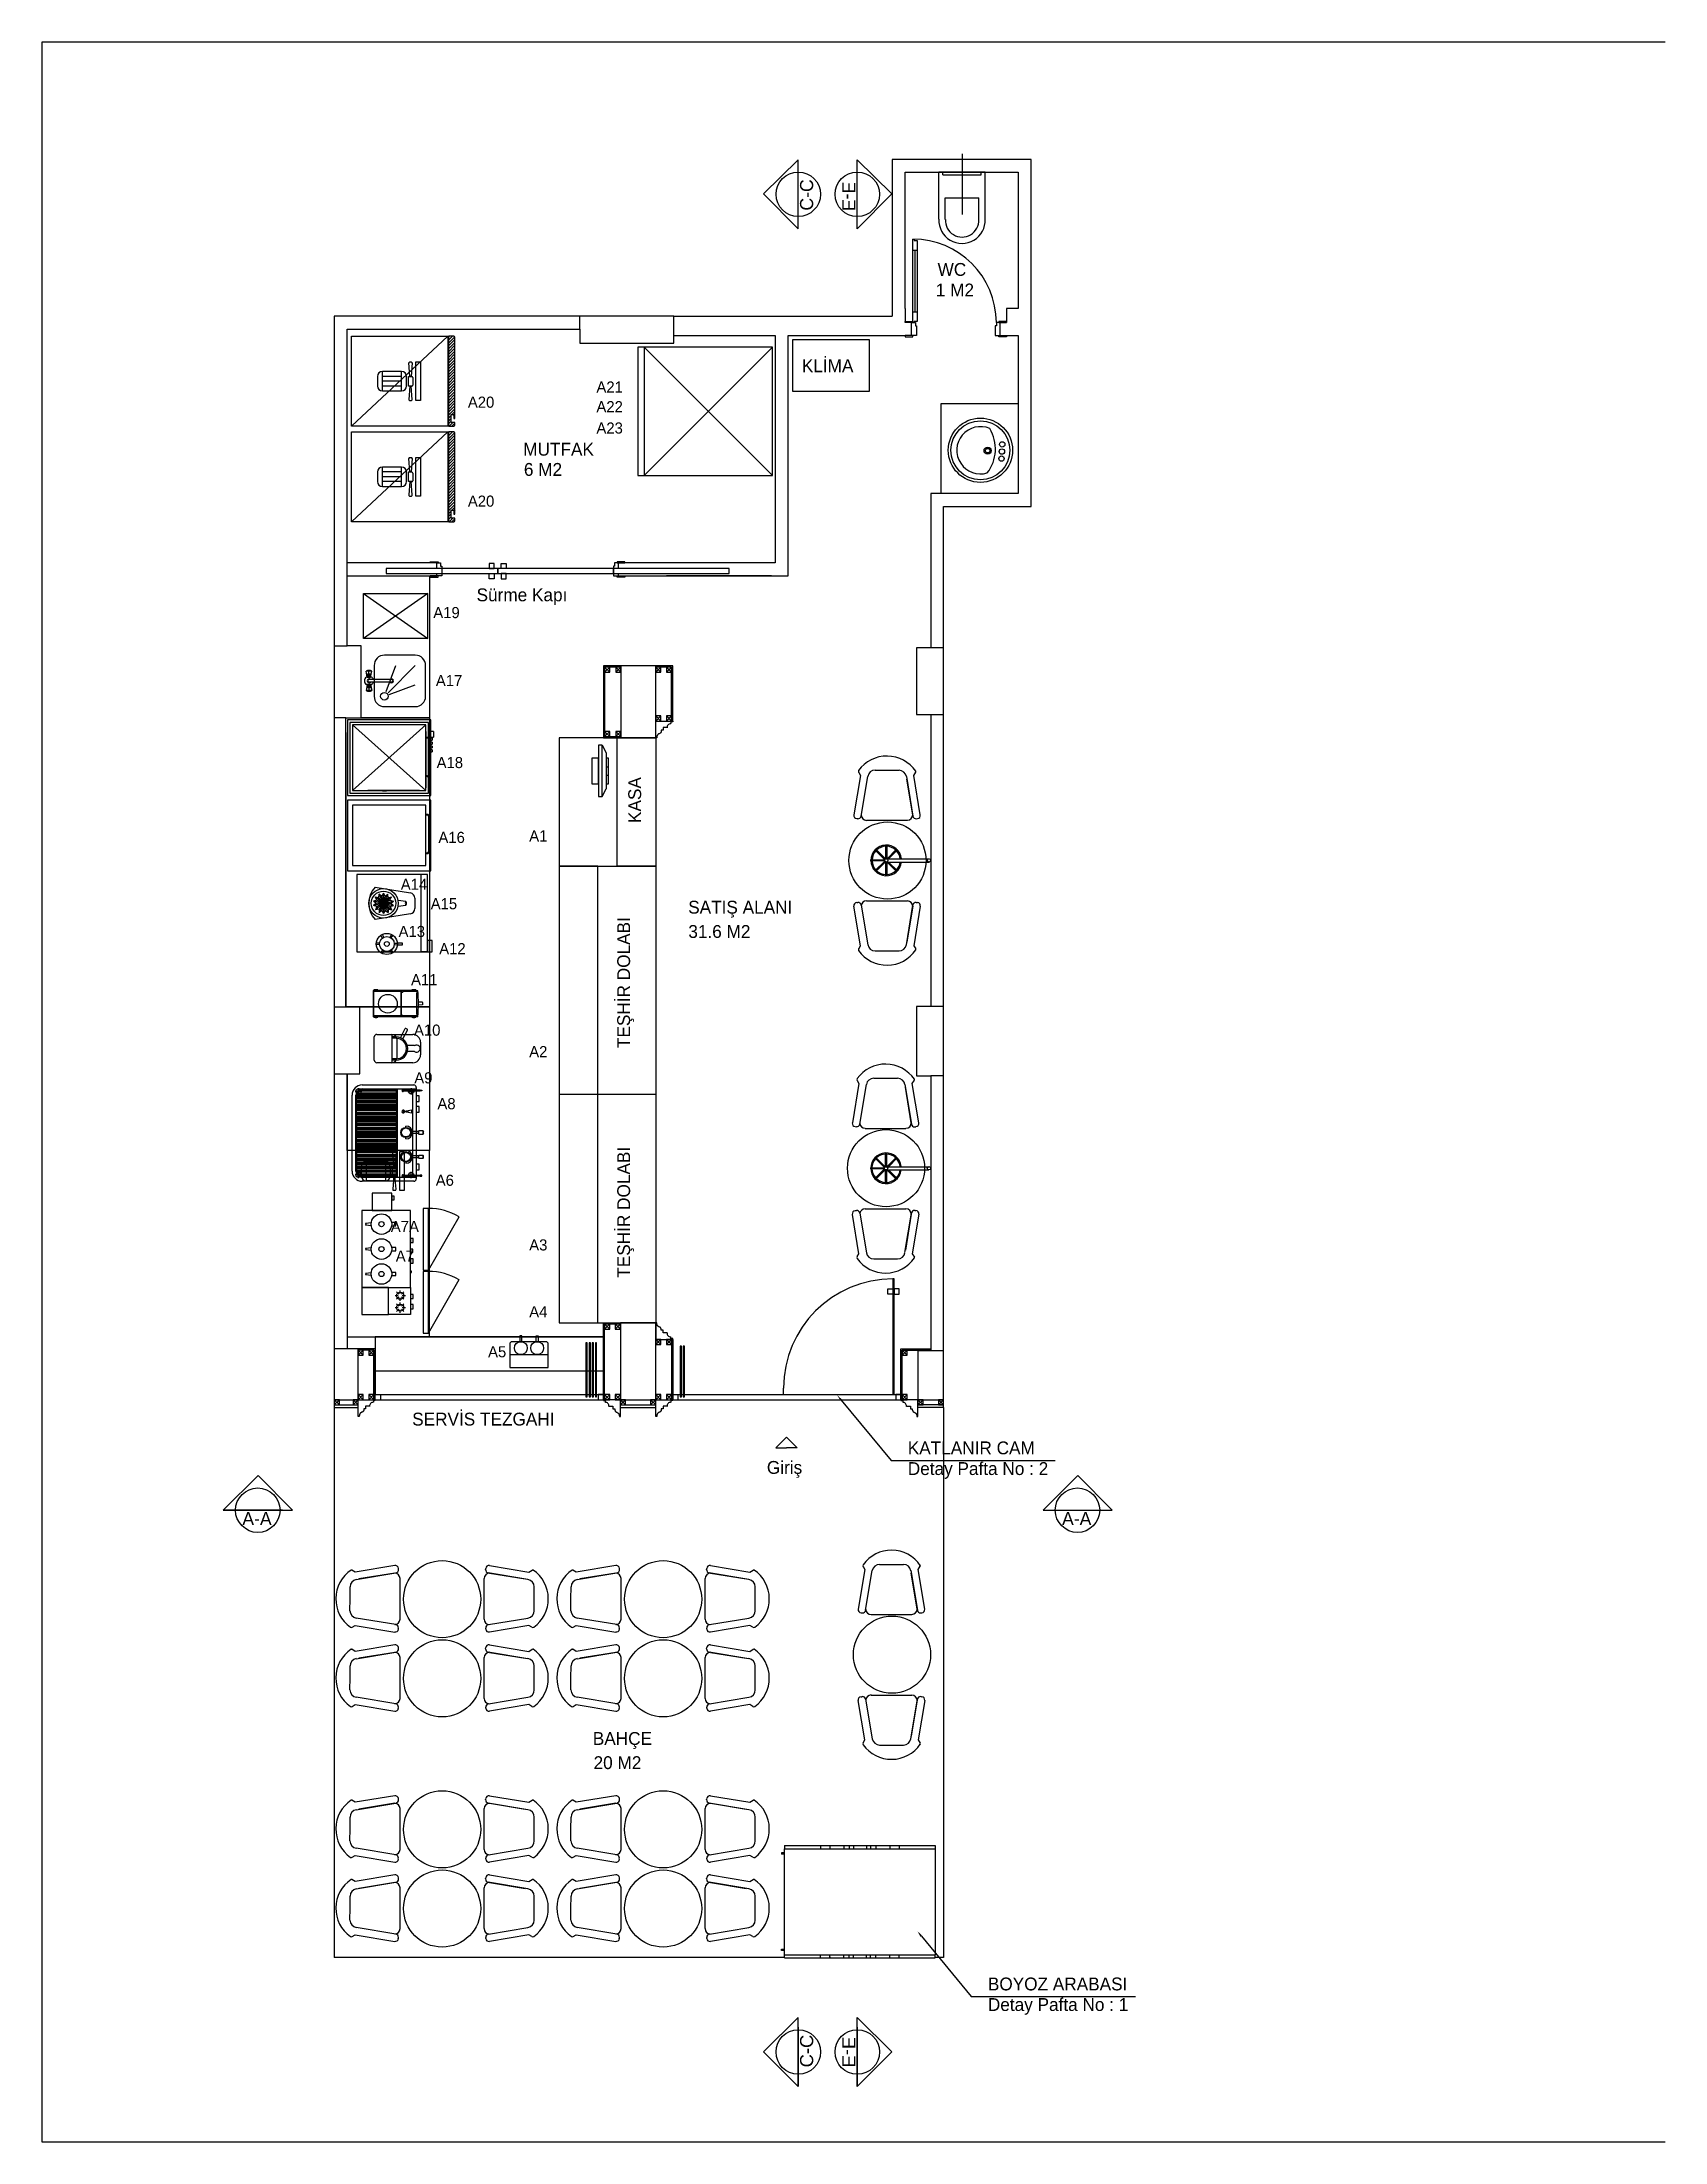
# Model space of a CAD drawing. Header units: millimetres. Extents: x 1580 to 2842, y 76 to 1709.
import ezdxf
from ezdxf.enums import TextEntityAlignment as Align

# ---------------------------------------------------------------- set-up
doc = ezdxf.new("R2010")
doc.units = ezdxf.units.MM
doc.header["$LTSCALE"] = 20
doc.header["$MEASUREMENT"] = 0
for name, color, linetype in [('2D$Annotation$Sheet', 143, 'Continuous'), ('Default', 7, 'Continuous'), ('krom5', 1, 'Continuous')]:
    doc.layers.add(name, color=color, linetype=linetype)
doc.styles.add('TAKSİM', font='GOTHIC.TTF', dxfattribs={"height": 20})
pattern_1 = [(90, (3560.3663, -1633.2124), (-1, -1e-16), [2.4, -0.6])]

msp = doc.modelspace()

# ---------------------------------------------------------------- texts
at = {"style": 'TAKSİM'}
for s, p in [('A21', (2021.5, 1436.7)), ('A20', (1921.5, 1424.9)), ('A22', (2021.5, 1421.4)), ('A23', (2021.5, 1404.8)), ('A20', (1921.5, 1347.9)), ('A19', (1894.6, 1261.2)), ('A17', (1896.6, 1208.3)), ('A18', (1897.2, 1144.5)), ('A16', (1898.6, 1086.3)), ('A1', (1966, 1087.4)), ('A14', (1869.3, 1049.8)), ('A15', (1892.6, 1034.7)), ('A13', (1867.6, 1013.1)), ('A12', (1899.2, 999.7)), ('A11', (1877.3, 975.6)), ('A10', (1879.6, 936.3)), ('A2', (1966, 919.6)), ('A9', (1876.6, 899.2)), ('A8', (1894.6, 879.1)), ('A6', (1893.3, 819.5)), ('A7A', (1862.2, 783.6)), ('A7', (1862.2, 760.5)), ('A3', (1966, 769.2)), ('A4', (1966, 717.2)), ('A5', (1934, 686.1))]:
    msp.add_text(s, height=8.64, dxfattribs=at).set_placement(p, align=Align.CENTER)
at = {"layer": '2D$Annotation$Sheet', "color": 0}
for s, height, p in [('C-C', 10.23, (2179.8, 1578.3)), ('KASA', 10, (2046, 1101.8)), ('TEŞHİR DOLABI', 10, (2037.4, 926.7)), ('TEŞHİR DOLABI', 10, (2037.4, 748))]:
    msp.add_text(s, height=height, rotation=90, dxfattribs=at).set_placement(p)
at = {"layer": '2D$Annotation$Sheet', "color": 0, "extrusion": (0, 0, -1)}
msp.add_text('E-E', height=10.23, rotation=90, dxfattribs=at).set_placement((-2202.5, 1577.9))
at = {"layer": '2D$Annotation$Sheet', "color": 0}
for s, height, p in [('WC', 10, (2276.6, 1527.5)), ('1 M2', 10, (2275.2, 1511.5)), ('KLİMA', 10, (2171, 1452.5)), ('MUTFAK', 10, (1954.3, 1387.6)), ('6 M2', 10, (1954.8, 1371.9)), ('Sürme Kapı', 10, (1918, 1274.3)), ('SATIŞ ALANI', 10, (2082.6, 1031.3)), ('31.6 M2', 10, (2082.7, 1012.4)), ('SERVİS TEZGAHI', 10, (1867.9, 633)), ('Giriş', 10, (2143.8, 595.4)), ('KATLANIR CAM', 10, (2253.4, 610.6)), ('Detay Pafta No : 2', 10, (2253.4, 594.5)), ('A-A', 10.23, (1735.8, 555.5)), ('A-A', 10.23, (2373.4, 555.5)), ('BAHÇE', 10, (2008.4, 384.5)), ('20 M2', 10, (2009, 365.7)), ('BOYOZ ARABASI', 10, (2315.7, 193.5)), ('Detay Pafta No : 1', 10, (2315.7, 177.5))]:
    msp.add_text(s, height=height, dxfattribs=at).set_placement(p)
at = {"layer": '2D$Annotation$Sheet', "color": 0, "insert": (2169.6, 133.6), "char_height": 10.231, "width": 34.268, "attachment_point": 1, "rotation": 90, "line_spacing_factor": 0.963855}
msp.add_mtext('\\fArial;C-C', dxfattribs=at)
at = {"layer": '2D$Annotation$Sheet', "color": 0, "extrusion": (0, 0, -1), "insert": (2212.7, 133.6), "char_height": 10.231, "width": 31.987, "attachment_point": 1, "text_direction": (0, 1, 0), "line_spacing_factor": 0.963855}
msp.add_mtext('\\fArial;E-E', dxfattribs=at)

# ---------------------------------------------------------------- blocks, each defined once
blk = doc.blocks.new('_U284')
at = {"color": 0, "linetype": 'ByBlock', "lineweight": -2}
for p, q in [((-0.5, -1.2), (-0.7, 1.2)), ((0.5, -1.2), (0.7, 1.2))]:
    blk.add_line(p, q, dxfattribs=at)
blk = doc.blocks.new('_U283')
at = {"layer": 'krom5', "color": 0, "linetype": 'ByBlock', "lineweight": -2}
for p, rotation in [((2116, 1686.5), 59.99999999999999), ((2128, 1686.5), 299.9999999999999), ((2116, 1679.5), 120), ((2122, 1676), 180), ((2128, 1679.5), 239.9999999999999)]:
    blk.add_blockref('_U284', p, dxfattribs=dict(at, rotation=rotation))
blk.add_blockref('_U284', (2122, 1690), dxfattribs=at)

# ---------------------------------------------------------------- hatches: boundary and pattern name
at = {"layer": '2D$Annotation$Sheet', "extrusion": (0, 0, -1)}
h = msp.add_hatch(dxfattribs=at)
h.set_pattern_fill('LINE', color=0, scale=0.5, angle=-45, style=0, pattern_type=2)
h.set_pattern_definition([(315, (-2834.899, 2717.0212), (1.122532, 1.122532), [])])
h.paths.add_polyline_path([(-1901.2, 1416.5), (-1900.2, 1416.5), (-1900.2, 1419.5), (-1898.2, 1419.5), (-1898.2, 1413.5), (-1901.2, 1413.5), (-1901.2, 1411.5), (-1901.2, 1411.5), (-1901.2, 1411.5), (-1901.2, 1411.5), (-1901.2, 1411.4), (-1901.2, 1411.4), (-1901.2, 1411.4), (-1901.2, 1411.4), (-1901.2, 1411.4), (-1901.2, 1411.3), (-1901.2, 1411.3), (-1901.2, 1411.3), (-1901.2, 1411.3), (-1901.2, 1411.2), (-1901.2, 1411.2), (-1901.2, 1411.2), (-1901.2, 1411.2), (-1901.1, 1411.1), (-1901.1, 1411.1), (-1901.1, 1411.1), (-1901.1, 1411.1), (-1901.1, 1411.1), (-1901.1, 1411), (-1901.1, 1411), (-1901.1, 1411), (-1901, 1411), (-1901, 1410.9), (-1901, 1410.9), (-1901, 1410.9), (-1901, 1410.9), (-1901, 1410.9), (-1900.9, 1410.8), (-1900.9, 1410.8), (-1900.9, 1410.8), (-1900.9, 1410.8), (-1900.9, 1410.8), (-1900.9, 1410.8), (-1900.8, 1410.7), (-1900.8, 1410.7), (-1900.8, 1410.7), (-1900.8, 1410.7), (-1900.7, 1410.7), (-1900.7, 1410.7), (-1900.7, 1410.7), (-1900.7, 1410.6), (-1900.7, 1410.6), (-1900.6, 1410.6), (-1900.6, 1410.6), (-1900.6, 1410.6), (-1900.6, 1410.6), (-1900.5, 1410.6), (-1900.5, 1410.6), (-1900.5, 1410.6), (-1900.5, 1410.6), (-1900.5, 1410.6), (-1900.4, 1410.6), (-1900.4, 1410.6), (-1900.4, 1410.5), (-1900.4, 1410.5), (-1900.3, 1410.5), (-1900.3, 1410.5), (-1900.3, 1410.5), (-1900.3, 1410.5), (-1900.2, 1410.5), (-1900.2, 1410.5), (-1896.2, 1410.5), (-1896.2, 1480.5), (-1900.2, 1480.5), (-1900.2, 1480.5), (-1900.3, 1480.5), (-1900.3, 1480.5), (-1900.3, 1480.5), (-1900.3, 1480.5), (-1900.4, 1480.5), (-1900.4, 1480.5), (-1900.4, 1480.5), (-1900.4, 1480.5), (-1900.5, 1480.5), (-1900.5, 1480.5), (-1900.5, 1480.5), (-1900.5, 1480.5), (-1900.5, 1480.5), (-1900.6, 1480.5), (-1900.6, 1480.5), (-1900.6, 1480.5), (-1900.6, 1480.4), (-1900.7, 1480.4), (-1900.7, 1480.4), (-1900.7, 1480.4), (-1900.7, 1480.4), (-1900.7, 1480.4), (-1900.8, 1480.4), (-1900.8, 1480.4), (-1900.8, 1480.3), (-1900.8, 1480.3), (-1900.9, 1480.3), (-1900.9, 1480.3), (-1900.9, 1480.3), (-1900.9, 1480.3), (-1900.9, 1480.2), (-1900.9, 1480.2), (-1901, 1480.2), (-1901, 1480.2), (-1901, 1480.2), (-1901, 1480.1), (-1901, 1480.1), (-1901, 1480.1), (-1901.1, 1480.1), (-1901.1, 1480.1), (-1901.1, 1480), (-1901.1, 1480), (-1901.1, 1480), (-1901.1, 1480), (-1901.1, 1480), (-1901.1, 1479.9), (-1901.2, 1479.9), (-1901.2, 1479.9), (-1901.2, 1479.9), (-1901.2, 1479.8), (-1901.2, 1479.8), (-1901.2, 1479.8), (-1901.2, 1479.8), (-1901.2, 1479.7), (-1901.2, 1479.7), (-1901.2, 1479.7), (-1901.2, 1479.7), (-1901.2, 1479.6), (-1901.2, 1479.6), (-1901.2, 1479.6), (-1901.2, 1479.6), (-1901.2, 1479.6), (-1901.2, 1479.5)], flags=0)
h = msp.add_hatch(dxfattribs=at)
h.set_pattern_fill('LINE', color=0, scale=0.5, angle=-45, style=0, pattern_type=2)
h.set_pattern_definition([(315, (-2834.899, 2642.6063), (1.122532, 1.122532), [])])
h.paths.add_polyline_path([(-1901.2, 1342.1), (-1900.2, 1342.1), (-1900.2, 1345.1), (-1898.2, 1345.1), (-1898.2, 1339.1), (-1901.2, 1339.1), (-1901.2, 1337.1), (-1901.2, 1337.1), (-1901.2, 1337.1), (-1901.2, 1337.1), (-1901.2, 1337), (-1901.2, 1337), (-1901.2, 1337), (-1901.2, 1337), (-1901.2, 1336.9), (-1901.2, 1336.9), (-1901.2, 1336.9), (-1901.2, 1336.9), (-1901.2, 1336.8), (-1901.2, 1336.8), (-1901.2, 1336.8), (-1901.2, 1336.8), (-1901.2, 1336.8), (-1901.1, 1336.7), (-1901.1, 1336.7), (-1901.1, 1336.7), (-1901.1, 1336.7), (-1901.1, 1336.6), (-1901.1, 1336.6), (-1901.1, 1336.6), (-1901.1, 1336.6), (-1901, 1336.6), (-1901, 1336.5), (-1901, 1336.5), (-1901, 1336.5), (-1901, 1336.5), (-1901, 1336.5), (-1900.9, 1336.4), (-1900.9, 1336.4), (-1900.9, 1336.4), (-1900.9, 1336.4), (-1900.9, 1336.4), (-1900.9, 1336.3), (-1900.8, 1336.3), (-1900.8, 1336.3), (-1900.8, 1336.3), (-1900.8, 1336.3), (-1900.7, 1336.3), (-1900.7, 1336.3), (-1900.7, 1336.2), (-1900.7, 1336.2), (-1900.7, 1336.2), (-1900.6, 1336.2), (-1900.6, 1336.2), (-1900.6, 1336.2), (-1900.6, 1336.2), (-1900.5, 1336.2), (-1900.5, 1336.2), (-1900.5, 1336.2), (-1900.5, 1336.2), (-1900.5, 1336.1), (-1900.4, 1336.1), (-1900.4, 1336.1), (-1900.4, 1336.1), (-1900.4, 1336.1), (-1900.3, 1336.1), (-1900.3, 1336.1), (-1900.3, 1336.1), (-1900.3, 1336.1), (-1900.2, 1336.1), (-1900.2, 1336.1), (-1896.2, 1336.1), (-1896.2, 1406.1), (-1900.2, 1406.1), (-1900.2, 1406.1), (-1900.3, 1406.1), (-1900.3, 1406.1), (-1900.3, 1406.1), (-1900.3, 1406.1), (-1900.4, 1406.1), (-1900.4, 1406.1), (-1900.4, 1406.1), (-1900.4, 1406.1), (-1900.5, 1406.1), (-1900.5, 1406.1), (-1900.5, 1406.1), (-1900.5, 1406.1), (-1900.5, 1406.1), (-1900.6, 1406.1), (-1900.6, 1406.1), (-1900.6, 1406), (-1900.6, 1406), (-1900.7, 1406), (-1900.7, 1406), (-1900.7, 1406), (-1900.7, 1406), (-1900.7, 1406), (-1900.8, 1406), (-1900.8, 1405.9), (-1900.8, 1405.9), (-1900.8, 1405.9), (-1900.9, 1405.9), (-1900.9, 1405.9), (-1900.9, 1405.9), (-1900.9, 1405.8), (-1900.9, 1405.8), (-1900.9, 1405.8), (-1901, 1405.8), (-1901, 1405.8), (-1901, 1405.8), (-1901, 1405.7), (-1901, 1405.7), (-1901, 1405.7), (-1901.1, 1405.7), (-1901.1, 1405.6), (-1901.1, 1405.6), (-1901.1, 1405.6), (-1901.1, 1405.6), (-1901.1, 1405.6), (-1901.1, 1405.5), (-1901.1, 1405.5), (-1901.2, 1405.5), (-1901.2, 1405.5), (-1901.2, 1405.4), (-1901.2, 1405.4), (-1901.2, 1405.4), (-1901.2, 1405.4), (-1901.2, 1405.3), (-1901.2, 1405.3), (-1901.2, 1405.3), (-1901.2, 1405.3), (-1901.2, 1405.3), (-1901.2, 1405.2), (-1901.2, 1405.2), (-1901.2, 1405.2), (-1901.2, 1405.2), (-1901.2, 1405.1), (-1901.2, 1405.1)], flags=0)
at = {"layer": '2D$Annotation$Sheet'}
h = msp.add_hatch(dxfattribs=at)
h.set_pattern_fill('ACAD_ISO02W100', color=0, scale=0.2, angle=450, style=0, pattern_type=2)
h.set_pattern_definition([(90, (3560.3663, -1633.2124), (-1, -2e-17), [2.4, -0.6])])
h.paths.add_polyline_path([(1829.1, 894.5), (1829, 894.5), (1828.9, 894.5), (1828.8, 894.5), (1828.7, 894.5), (1828.6, 894.5), (1828.5, 894.5), (1828.4, 894.5), (1828.3, 894.5), (1828.2, 894.4), (1828.1, 894.4), (1828, 894.4), (1827.9, 894.4), (1827.8, 894.3), (1827.7, 894.3), (1827.6, 894.3), (1827.5, 894.2), (1827.4, 894.2), (1827.3, 894.2), (1827.2, 894.1), (1827.1, 894.1), (1827, 894), (1826.9, 894), (1826.9, 893.9), (1826.8, 893.9), (1826.7, 893.8), (1826.6, 893.8), (1826.5, 893.7), (1826.4, 893.6), (1826.3, 893.6), (1826.2, 893.5), (1826.2, 893.4), (1826.1, 893.4), (1826, 893.3), (1825.9, 893.2), (1825.8, 893.1), (1825.8, 893.1), (1825.7, 893), (1825.6, 892.9), (1825.6, 892.8), (1825.5, 892.7), (1825.4, 892.7), (1825.4, 892.6), (1825.3, 892.5), (1825.2, 892.4), (1825.2, 892.3), (1825.1, 892.2), (1825.1, 892.1), (1825, 892), (1825, 891.9), (1825, 891.8), (1824.9, 891.7), (1824.9, 891.7), (1824.8, 891.6), (1824.8, 891.5), (1824.8, 891.4), (1824.7, 891.3), (1824.7, 891.2), (1824.7, 891.1), (1824.7, 891), (1824.7, 890.9), (1824.6, 890.8), (1824.6, 890.7), (1824.6, 890.6), (1824.6, 890.5), (1855.6, 890.5), (1855.6, 894.5)], flags=0)
h = msp.add_hatch(dxfattribs=at)
h.set_pattern_fill('ACAD_ISO02W100', color=0, scale=0.2, angle=450, style=0, pattern_type=2)
h.set_pattern_definition(pattern_1)
h.paths.add_polyline_path([(1824.6, 889.5), (1824.6, 881), (1855.6, 881), (1855.6, 889.5)], flags=0)
h = msp.add_hatch(dxfattribs=at)
h.set_pattern_fill('ACAD_ISO02W100', color=0, scale=0.2, angle=450, style=0, pattern_type=2)
h.set_pattern_definition(pattern_1)
h.paths.add_polyline_path([(1855.6, 871), (1855.6, 880), (1824.6, 880), (1824.6, 871)], flags=0)
h = msp.add_hatch(dxfattribs=at)
h.set_pattern_fill('ACAD_ISO02W100', color=0, scale=0.2, angle=450, style=0, pattern_type=2)
h.set_pattern_definition(pattern_1)
h.paths.add_polyline_path([(1824.6, 870), (1824.6, 861), (1855.6, 861), (1855.6, 870)], flags=0)
h = msp.add_hatch(dxfattribs=at)
h.set_pattern_fill('ACAD_ISO02W100', color=0, scale=0.2, angle=450, style=0, pattern_type=2)
h.set_pattern_definition(pattern_1)
h.paths.add_polyline_path([(1855.6, 851), (1855.6, 860), (1824.6, 860), (1824.6, 851)], flags=0)
h = msp.add_hatch(dxfattribs=at)
h.set_pattern_fill('ACAD_ISO02W100', color=0, scale=0.2, angle=450, style=0, pattern_type=2)
h.set_pattern_definition(pattern_1)
h.paths.add_polyline_path([(1824.6, 850), (1824.6, 841), (1855.6, 841), (1855.6, 850)], flags=0)
h = msp.add_hatch(dxfattribs=at)
h.set_pattern_fill('ACAD_ISO02W100', color=0, scale=0.2, angle=450, style=0, pattern_type=2)
h.set_pattern_definition(pattern_1)
h.paths.add_polyline_path([(1855.6, 831.5), (1855.6, 840), (1824.6, 840), (1824.6, 831.5)], flags=0)
h = msp.add_hatch(dxfattribs=at)
h.set_pattern_fill('ACAD_ISO02W100', color=0, scale=0.2, angle=450, style=0, pattern_type=2)
h.set_pattern_definition(pattern_1)
h.paths.add_polyline_path([(1855.6, 826.5), (1855.6, 830.5), (1824.6, 830.5), (1824.6, 830.4), (1824.6, 830.3), (1824.6, 830.2), (1824.7, 830.1), (1824.7, 830), (1824.7, 830), (1824.7, 829.9), (1824.7, 829.8), (1824.8, 829.7), (1824.8, 829.6), (1824.8, 829.5), (1824.9, 829.4), (1824.9, 829.3), (1825, 829.2), (1825, 829.1), (1825, 829), (1825.1, 828.9), (1825.1, 828.8), (1825.2, 828.7), (1825.2, 828.6), (1825.3, 828.6), (1825.4, 828.5), (1825.4, 828.4), (1825.5, 828.3), (1825.6, 828.2), (1825.6, 828.1), (1825.7, 828), (1825.8, 828), (1825.8, 827.9), (1825.9, 827.8), (1826, 827.7), (1826.1, 827.7), (1826.2, 827.6), (1826.2, 827.5), (1826.3, 827.5), (1826.4, 827.4), (1826.5, 827.3), (1826.6, 827.3), (1826.7, 827.2), (1826.8, 827.2), (1826.9, 827.1), (1826.9, 827.1), (1827, 827), (1827.1, 827), (1827.2, 826.9), (1827.3, 826.9), (1827.4, 826.8), (1827.5, 826.8), (1827.6, 826.8), (1827.7, 826.7), (1827.8, 826.7), (1827.9, 826.7), (1828, 826.6), (1828.1, 826.6), (1828.2, 826.6), (1828.3, 826.6), (1828.4, 826.6), (1828.5, 826.6), (1828.6, 826.5), (1828.7, 826.5), (1828.8, 826.5), (1828.9, 826.5), (1829, 826.5), (1829.1, 826.5)], flags=0)

# ---------------------------------------------------------------- linework, layer by layer
at = {"layer": '2D$Annotation$Sheet', "color": 0}
for p, q in [((1580, 1709.5), (2842.4, 1709.5)), ((1580, 75.5), (1580, 1709.5)), ((2168.2, 1617.9), (2141.2, 1591.2)), ((2168.2, 1564.2), (2168.2, 1617.9)), ((2214.1, 1564.2), (2214.1, 1617.9)), ((2214.1, 1617.9), (2241.1, 1591.2)), ((2349.3, 1618.1), (2241.3, 1618.1)), ((2241.3, 1618.1), (2241.3, 1502.1)), ((2295.6, 1622.4), (2295.6, 1575.3)), ((2349.3, 1502.1), (2349.3, 1618.1)), ((2251.3, 1502.1), (2251.3, 1608.1)), ((2251.3, 1608.1), (2339.3, 1608.1)), ((2277.6, 1571.5), (2277.6, 1608.1)), ((2313.6, 1608.1), (2277.6, 1608.1)), ((2280.6, 1606.1), (2280.6, 1608.1)), ((2280.6, 1606.1), (2310.6, 1606.1)), ((2310.6, 1606.1), (2310.6, 1608.1)), ((2313.6, 1571.5), (2313.6, 1608.1)), ((2339.3, 1608.1), (2339.3, 1502.1)), ((2141.2, 1591.2), (2168.2, 1564.2)), ((2241.1, 1591.2), (2214.1, 1564.2)), ((2282.6, 1588.1), (2308.6, 1588.1)), ((2282.6, 1571.4), (2282.6, 1588.1)), ((2308.6, 1571.3), (2308.6, 1588.1)), ((2257.3, 1491.1), (2257.3, 1556.1)), ((2257.3, 1556.1), (2258.3, 1556.1)), ((2258.3, 1556.1), (2258.3, 1555.1)), ((2258.3, 1555.1), (2260.8, 1555.1)), ((2260.8, 1555.1), (2260.8, 1492.1)), ((2257.3, 1547.6), (2260.8, 1547.6)), ((2259, 1547.6), (2259, 1499.6)), ((1998.3, 1496.1), (1807.3, 1496.1)), ((1807.3, 1496.1), (1807.3, 1239.7)), ((1998.3, 1486.1), (1998.3, 1496.1)), ((2071.3, 1496.1), (1998.3, 1496.1)), ((2071.3, 1496.1), (2241.3, 1496.1)), ((2071.3, 1475.1), (2071.3, 1496.1)), ((2241.3, 1502.1), (2241.3, 1496.1)), ((2251.3, 1502.1), (2251.3, 1492.1)), ((2251.3, 1492.1), (2251.3, 1491.1)), ((2251.3, 1491.1), (2251.3, 1492.1)), ((2251.3, 1492.1), (2257.3, 1492.1)), ((2257.3, 1491.1), (2251.3, 1491.1)), ((2256.3, 1481.1), (2256.3, 1491.1)), ((2256.3, 1491.1), (2259.3, 1491.1)), ((2257.3, 1499.6), (2260.8, 1499.6)), ((2257.3, 1492.1), (2257.3, 1491.1)), ((2258.3, 1491.1), (2257.3, 1491.1)), ((2260.8, 1492.1), (2258.3, 1492.1)), ((2258.3, 1492.1), (2258.3, 1491.1)), ((2259.3, 1491.1), (2259.3, 1488.6)), ((2259.3, 1488.6), (2260.3, 1488.6)), ((2260.3, 1488.6), (2260.3, 1481.1)), ((2322.3, 1488.6), (2321.3, 1488.6)), ((2321.3, 1488.6), (2321.3, 1481.1)), ((2325.3, 1491.1), (2322.3, 1491.1)), ((2322.3, 1491.1), (2322.3, 1488.6)), ((2330.3, 1492.1), (2324.3, 1492.1)), ((2324.3, 1492.1), (2324.3, 1491.1)), ((2324.3, 1491.1), (2330.3, 1491.1)), ((2325.3, 1481.1), (2325.3, 1491.1)), ((2339.3, 1502.1), (2330.3, 1502.1)), ((2330.3, 1502.1), (2330.3, 1492.1)), ((2330.3, 1492.1), (2330.3, 1491.1)), ((2330.3, 1491.1), (2330.3, 1492.1)), ((2349.3, 1481.1), (2349.3, 1502.1)), ((1817.3, 1239.7), (1817.3, 1486.1)), ((1817.3, 1486.1), (1998.3, 1486.1)), ((1895.7, 1480.5), (1820.7, 1410.5)), ((1896.2, 1480.5), (1896.2, 1410.5)), ((1900.2, 1480.5), (1896.2, 1480.5)), ((1901.2, 1416.5), (1901.2, 1479.5)), ((1998.3, 1486.1), (1998.3, 1475.1)), ((1998.3, 1475.1), (2071.3, 1475.1)), ((2048.3, 1472.1), (2043.3, 1472.1)), ((2043.3, 1472.1), (2043.3, 1372.1)), ((2048.3, 1372.1), (2148.3, 1472.1)), ((2048.3, 1472.1), (2148.3, 1372.1)), ((2148.3, 1472.1), (2048.3, 1472.1)), ((2048.3, 1472.1), (2048.3, 1372.1)), ((2071.3, 1481.1), (2150.3, 1481.1)), ((2148.3, 1372.1), (2148.3, 1472.1)), ((2150.3, 1481.1), (2150.3, 1304.1)), ((2160.3, 1294.1), (2160.3, 1481.1)), ((2160.3, 1481.1), (2251.3, 1481.1)), ((2223.7, 1477.8), (2163.7, 1477.8)), ((2163.7, 1477.8), (2163.7, 1437.8)), ((2223.7, 1437.8), (2223.7, 1477.8)), ((2257.3, 1481.1), (2251.3, 1481.1)), ((2251.3, 1481.1), (2251.3, 1480.1)), ((2251.3, 1480.1), (2257.3, 1480.1)), ((2260.3, 1481.1), (2256.3, 1481.1)), ((2257.3, 1480.1), (2257.3, 1481.1)), ((2321.3, 1481.1), (2325.3, 1481.1)), ((2324.3, 1481.1), (2330.3, 1481.1)), ((2324.3, 1480.1), (2324.3, 1481.1)), ((2330.3, 1480.1), (2324.3, 1480.1)), ((2330.3, 1481.1), (2339.3, 1481.1)), ((2330.3, 1481.1), (2330.3, 1480.1)), ((2339.3, 1481.1), (2339.3, 1358.1)), ((2349.3, 1348.1), (2349.3, 1481.1)), ((1866.2, 1449.3), (1865.4, 1459.7)), ((1866.1, 1460.5), (1867.2, 1460.5)), ((1868, 1459.7), (1867.1, 1449.3)), ((1841, 1449.3), (1841, 1441.8)), ((1859.7, 1453), (1844.7, 1453)), ((1844.7, 1438), (1844.7, 1453)), ((1859.7, 1449.3), (1844.7, 1449.3)), ((1859.7, 1445.5), (1844.7, 1445.5)), ((1859.7, 1441.8), (1844.7, 1441.8)), ((1844.7, 1438), (1859.7, 1438)), ((1859.7, 1438), (1859.7, 1453)), ((1863.5, 1441.8), (1863.5, 1449.3)), ((1865, 1441.8), (1865, 1449.3)), ((1865, 1449.3), (1867.7, 1449.3)), ((1867.7, 1441.8), (1865, 1441.8)), ((1866.2, 1441.8), (1865.4, 1431.4)), ((1867.1, 1449.3), (1866.2, 1449.3)), ((1867.1, 1441.8), (1866.2, 1441.8)), ((1868, 1431.4), (1867.1, 1441.8)), ((1868.4, 1448.5), (1868.4, 1442.5)), ((2163.7, 1437.8), (2223.7, 1437.8)), ((1866.1, 1430.6), (1867.2, 1430.6)), ((2279.3, 1358.1), (2279.3, 1428.1)), ((2279.3, 1428.1), (2339.3, 1428.1)), ((2339.3, 1428.1), (2339.3, 1358.1)), ((1895.7, 1406.1), (1820.7, 1336.1)), ((1896.2, 1410.5), (1900.2, 1410.5)), ((1896.2, 1406.1), (1896.2, 1336.1)), ((1900.2, 1406.1), (1896.2, 1406.1)), ((1898.2, 1413.5), (1898.2, 1419.5)), ((1898.2, 1419.5), (1900.2, 1419.5)), ((1901.2, 1413.5), (1898.2, 1413.5)), ((1900.2, 1419.5), (1900.2, 1416.5)), ((1900.2, 1416.5), (1901.2, 1416.5)), ((1901.2, 1411.5), (1901.2, 1413.5)), ((1901.2, 1342.1), (1901.2, 1405.1)), ((1841, 1374.9), (1841, 1367.4)), ((1859.7, 1378.6), (1844.7, 1378.6)), ((1844.7, 1363.6), (1844.7, 1378.6)), ((1859.7, 1374.9), (1844.7, 1374.9)), ((1859.7, 1363.6), (1859.7, 1378.6)), ((1863.5, 1367.4), (1863.5, 1374.9)), ((1865, 1367.4), (1865, 1374.9)), ((1865, 1374.9), (1867.7, 1374.9)), ((1866.2, 1374.9), (1865.4, 1385.3)), ((1866.1, 1386.1), (1867.2, 1386.1)), ((1867.1, 1374.9), (1866.2, 1374.9)), ((1868, 1385.3), (1867.1, 1374.9)), ((1868.4, 1374.1), (1868.4, 1368.1)), ((1859.7, 1371.1), (1844.7, 1371.1)), ((1859.7, 1367.4), (1844.7, 1367.4)), ((1844.7, 1363.6), (1859.7, 1363.6)), ((1867.7, 1367.4), (1865, 1367.4)), ((1866.2, 1367.4), (1865.4, 1357)), ((1866.1, 1356.2), (1867.2, 1356.2)), ((1867.1, 1367.4), (1866.2, 1367.4)), ((1868, 1357), (1867.1, 1367.4)), ((2043.3, 1372.1), (2048.3, 1372.1)), ((2048.3, 1372.1), (2148.3, 1372.1)), ((2271.3, 1358.1), (2271.3, 1238.1)), ((2339.3, 1358.1), (2271.3, 1358.1)), ((2339.3, 1358.1), (2279.3, 1358.1)), ((1898.2, 1339.1), (1898.2, 1345.1)), ((1898.2, 1345.1), (1900.2, 1345.1)), ((1900.2, 1345.1), (1900.2, 1342.1)), ((1900.2, 1342.1), (1901.2, 1342.1)), ((2281.3, 1348.1), (2349.3, 1348.1)), ((2281.3, 1238.1), (2281.3, 1348.1)), ((1896.2, 1336.1), (1900.2, 1336.1)), ((1901.2, 1339.1), (1898.2, 1339.1)), ((1901.2, 1337.1), (1901.2, 1339.1)), ((1887, 1304.1), (1817.3, 1304.1)), ((1817.3, 1294.1), (1887, 1294.1)), ((1891, 1299.8), (1847.6, 1299.8)), ((1847.6, 1299.8), (1847.6, 1295.8)), ((1847.6, 1295.8), (1891, 1295.8)), ((1882, 1304.1), (1882, 1305.1)), ((1882, 1305.1), (1888, 1305.1)), ((1888, 1304.1), (1882, 1304.1)), ((1888, 1294.1), (1882, 1294.1)), ((1882, 1294.1), (1882, 1293.1)), ((1882, 1293.1), (1888, 1293.1)), ((1887, 1299.8), (1887, 1304.1)), ((1887, 1304.1), (1890, 1304.1)), ((1887, 1294.1), (1887, 1295.8)), ((1891, 1294.1), (1887, 1294.1)), ((1888, 1305.1), (1888, 1304.1)), ((1888, 1293.1), (1888, 1294.1)), ((1890, 1304.1), (1890, 1301.6)), ((1890, 1301.6), (1891, 1301.6)), ((1891, 1301.6), (1891, 1299.8)), ((1891, 1299.8), (1891, 1295.8)), ((1934.4, 1299.8), (1891, 1299.8)), ((1891, 1295.8), (1934.4, 1295.8)), ((1891, 1295.8), (1891, 1294.1)), ((1931.7, 1303.8), (1927.7, 1303.8)), ((1927.7, 1303.8), (1927.7, 1299.8)), ((1927.7, 1299.8), (1931.7, 1299.8)), ((1927.7, 1291.8), (1927.7, 1295.8)), ((1927.7, 1295.8), (1931.7, 1295.8)), ((1931.7, 1291.8), (1927.7, 1291.8)), ((1931.7, 1299.8), (1931.7, 1303.8)), ((1931.7, 1295.8), (1931.7, 1291.8)), ((1934.4, 1295.8), (1934.4, 1299.8)), ((1934.4, 1299.8), (1934.4, 1295.8)), ((2024.4, 1299.8), (1934.4, 1299.8)), ((1934.4, 1295.8), (2024.4, 1295.8)), ((1937.1, 1303.8), (1941.1, 1303.8)), ((1937.1, 1299.8), (1937.1, 1303.8)), ((1941.1, 1299.8), (1937.1, 1299.8)), ((1941.1, 1295.8), (1937.1, 1295.8)), ((1937.1, 1295.8), (1937.1, 1291.8)), ((1937.1, 1291.8), (1941.1, 1291.8)), ((1941.1, 1303.8), (1941.1, 1299.8)), ((1941.1, 1291.8), (1941.1, 1295.8)), ((2025.4, 1301.6), (2024.4, 1301.6)), ((2024.4, 1301.6), (2024.4, 1294.1)), ((2024.4, 1299.8), (2024.4, 1295.8)), ((2114.4, 1299.8), (2024.4, 1299.8)), ((2024.4, 1295.8), (2024.4, 1299.8)), ((2024.4, 1295.8), (2114.4, 1295.8)), ((2024.4, 1294.1), (2028.4, 1294.1)), ((2028.4, 1304.1), (2025.4, 1304.1)), ((2025.4, 1304.1), (2025.4, 1301.6)), ((2033.4, 1305.1), (2027.4, 1305.1)), ((2027.4, 1305.1), (2027.4, 1304.1)), ((2027.4, 1304.1), (2033.4, 1304.1)), ((2027.4, 1294.1), (2033.4, 1294.1)), ((2027.4, 1293.1), (2027.4, 1294.1)), ((2033.4, 1293.1), (2027.4, 1293.1)), ((2150.3, 1304.1), (2028.4, 1304.1)), ((2028.4, 1299.8), (2028.4, 1304.1)), ((2028.4, 1294.1), (2028.4, 1295.8)), ((2028.4, 1294.1), (2160.3, 1294.1)), ((2033.4, 1304.1), (2033.4, 1305.1)), ((2033.4, 1294.1), (2033.4, 1293.1)), ((2147.5, 1294.1), (2065.7, 1294.1)), ((2114.4, 1295.8), (2114.4, 1299.8)), ((1830, 1280.3), (1880, 1245.3)), ((1830, 1245.3), (1830, 1280.3)), ((1880, 1280.3), (1830, 1245.3)), ((1830, 1280.3), (1880, 1280.3)), ((1880, 1245.3), (1880, 1280.3)), ((1880, 1245.3), (1830, 1245.3)), ((1807.3, 1239.7), (1817.3, 1239.7)), ((1807.3, 1239.7), (1807.3, 1183.7)), ((1828.3, 1239.7), (1817.3, 1239.7)), ((1828.3, 1183.7), (1828.3, 1239.7)), ((1870.3, 1232.4), (1846.3, 1232.4)), ((2281.3, 1238.1), (2260.3, 1238.1)), ((2260.3, 1238.1), (2260.3, 1186.1)), ((2281.3, 1186.1), (2281.3, 1238.1)), ((1833, 1215.3), (1832.1, 1219.9)), ((1836.5, 1219.9), (1832.1, 1219.9)), ((1833, 1209.5), (1832.1, 1204.9)), ((1836.3, 1215.3), (1832.3, 1215.3)), ((1836.3, 1209.5), (1832.3, 1209.5)), ((1833.5, 1215.4), (1833, 1217.9)), ((1833, 1215.3), (1835.6, 1215.3)), ((1833, 1209.5), (1835.6, 1209.5)), ((1833.5, 1209.4), (1833, 1206.9)), ((1834, 1215.5), (1833.7, 1218)), ((1834, 1209.3), (1833.7, 1206.8)), ((1834.3, 1215.3), (1834.3, 1220.4)), ((1851.8, 1213.4), (1834.3, 1213.4)), ((1851.8, 1211.4), (1834.3, 1211.4)), ((1834.3, 1209.5), (1834.3, 1204.4)), ((1834.6, 1215.5), (1834.9, 1218)), ((1834.6, 1209.3), (1834.9, 1206.8)), ((1835.1, 1215.4), (1835.6, 1217.9)), ((1835.1, 1209.4), (1835.6, 1206.9)), ((1835.6, 1215.3), (1836.5, 1219.9)), ((1835.6, 1209.5), (1836.5, 1204.9)), ((1838.3, 1224.4), (1838.3, 1200.4)), ((1847.7, 1204.2), (1855.3, 1224.4)), ((1849.1, 1203.2), (1870.3, 1224.4)), ((1850.1, 1201.8), (1870.3, 1209.4)), ((1878.3, 1200.4), (1878.3, 1224.4)), ((2030.3, 1224.1), (2016.6, 1224.1)), ((2016.6, 1224.1), (2016.6, 1168.1)), ((2017.6, 1223.1), (2021.6, 1219.1)), ((2021.6, 1223.1), (2017.6, 1219.1)), ((2030.3, 1223.1), (2017.6, 1223.1)), ((2017.6, 1223.1), (2017.6, 1169.1)), ((2026.3, 1223.1), (2030.3, 1219.1)), ((2030.3, 1223.1), (2026.3, 1219.1)), ((2057.3, 1224.1), (2030.3, 1224.1)), ((2030.3, 1224.1), (2030.3, 1168.1)), ((2057.3, 1168.1), (2057.3, 1224.1)), ((2070.6, 1224.1), (2057.3, 1224.1)), ((2057.3, 1223.1), (2061.3, 1219.1)), ((2061.3, 1223.1), (2057.3, 1219.1)), ((2069.6, 1223.1), (2057.3, 1223.1)), ((2065.6, 1223.1), (2069.6, 1219.1)), ((2069.6, 1223.1), (2065.6, 1219.1)), ((2069.6, 1181.1), (2069.6, 1223.1)), ((2070.6, 1181.1), (2070.6, 1224.1)), ((1836.5, 1204.9), (1832.1, 1204.9)), ((1807.3, 1183.7), (1807.3, 958.7)), ((1816.3, 1183.7), (1807.3, 1183.7)), ((1816.3, 1172.2), (1816.3, 1183.7)), ((1816.3, 1183.7), (1828.3, 1183.7)), ((1817.5, 1182.1), (1817.5, 1123.1)), ((1882.5, 1182.1), (1817.5, 1182.1)), ((1880.5, 1180.1), (1819.5, 1180.1)), ((1819.5, 1180.1), (1819.5, 1125.1)), ((1821.5, 1178.1), (1821.5, 1127.1)), ((1878.5, 1178.1), (1821.5, 1178.1)), ((1821.5, 1127.1), (1878.5, 1178.1)), ((1878.5, 1127.1), (1821.5, 1178.1)), ((1846.3, 1192.4), (1870.3, 1192.4)), ((1878.5, 1127.1), (1878.5, 1178.1)), ((1880.5, 1168.1), (1880.5, 1180.1)), ((1882.5, 1123.1), (1882.5, 1182.1)), ((1882.5, 1176.5), (1882.5, 1176.5)), ((2057.3, 1185.1), (2061.3, 1181.1)), ((2061.3, 1185.1), (2057.3, 1181.1)), ((2057.3, 1168.1), (2057.3, 1181.1)), ((2057.3, 1181.1), (2070.6, 1181.1)), ((2065.6, 1185.1), (2069.6, 1181.1)), ((2069.6, 1185.1), (2065.6, 1181.1)), ((2070.6, 1180.4), (2069.1, 1180.4)), ((2069.1, 1180.4), (2069.1, 1179.1)), ((2070.6, 1181.1), (2070.6, 1180.4)), ((2260.3, 1186.1), (2281.3, 1186.1)), ((2271.3, 1186.1), (2271.3, 959.1)), ((2281.3, 959.1), (2281.3, 1186.1)), ((1816.3, 1172.2), (1816.3, 958.7)), ((1878.6, 1173.1), (1878.5, 1173.1)), ((1878.6, 1168.1), (1878.5, 1168.1)), ((1878.6, 1168.1), (1878.6, 1173.1)), ((1878.6, 1173.1), (1878.6, 1173.1)), ((1878.6, 1173.1), (1878.6, 1168.4)), ((1879.6, 1168.4), (1878.6, 1168.4)), ((1879.6, 1168.3), (1878.6, 1168.3)), ((1878.6, 1129.1), (1878.6, 1168.1)), ((1879.6, 1167.9), (1878.6, 1167.9)), ((1879.6, 1167.9), (1878.6, 1167.9)), ((1879.6, 1168.4), (1879.6, 1168.3)), ((1879.6, 1167.9), (1879.6, 1167.9)), ((1880.5, 1138.7), (1880.5, 1167.5)), ((1880.9, 1166.6), (1880.8, 1166.6)), ((1880.8, 1166.6), (1880.8, 1139.6)), ((1880.9, 1166.6), (1880.9, 1139.6)), ((1881.3, 1166.6), (1881.3, 1139.6)), ((1881.3, 1166.6), (1881.3, 1139.6)), ((1881.3, 1166.6), (1881.3, 1166.6)), ((1884.5, 1173), (1882.5, 1173)), ((1882.5, 1168.5), (1884.5, 1168.5)), ((1883.4, 1167.7), (1882.5, 1167.7)), ((1882.5, 1166.2), (1883.4, 1166.2)), ((1883.4, 1164.7), (1882.5, 1164.7)), ((1882.5, 1163.2), (1883.4, 1163.2)), ((1883.4, 1161.7), (1882.5, 1161.7)), ((1882.5, 1160.2), (1883.4, 1160.2)), ((1883.4, 1167.7), (1883.4, 1166.2)), ((1883.4, 1164.7), (1883.4, 1163.2)), ((1883.4, 1161.7), (1883.4, 1160.2)), ((1884.5, 1173), (1884.5, 1168.5)), ((2057.3, 1168.1), (1982.3, 1168.1)), ((1982.3, 1168.1), (1982.3, 1068.1)), ((1982.3, 1168.1), (1982.3, 1068.1)), ((2015.7, 1162.3), (2012.7, 1162.3)), ((2012.7, 1162.3), (2012.7, 1122.3)), ((2015.7, 1162.3), (2018.7, 1156.3)), ((2015.7, 1122.3), (2015.7, 1162.3)), ((2016.6, 1168.1), (2030.3, 1168.1)), ((2017.6, 1173.1), (2021.6, 1169.1)), ((2021.6, 1173.1), (2017.6, 1169.1)), ((2017.6, 1169.1), (2030.3, 1169.1)), ((2026.3, 1173.1), (2030.3, 1169.1)), ((2030.3, 1173.1), (2026.3, 1169.1)), ((2027.3, 1068.1), (2027.3, 1168.1)), ((2027.3, 1168.1), (2057.3, 1168.1)), ((2030.3, 1168.1), (2043.8, 1168.1)), ((2043.8, 1168.1), (2057.3, 1168.1)), ((2058.1, 1168.1), (2057.3, 1168.1)), ((2057.3, 1168.1), (2057.3, 1068.1)), ((2058.2, 1168.8), (2058.1, 1168.6)), ((2058.1, 1168.6), (2058.1, 1168.5)), ((2058.1, 1168.5), (2058.1, 1168.1)), ((2058.3, 1169.3), (2058.2, 1169.2)), ((2058.2, 1169.2), (2058.2, 1169.2)), ((2058.2, 1169.2), (2058.2, 1169.1)), ((2058.2, 1169.1), (2058.2, 1169)), ((2058.2, 1169), (2058.2, 1168.9)), ((2058.2, 1168.9), (2058.2, 1168.8)), ((2058.4, 1169.6), (2058.3, 1169.5)), ((2058.3, 1169.5), (2058.3, 1169.3)), ((2058.3, 1169.3), (2058.3, 1169.3)), ((2058.5, 1169.9), (2058.4, 1169.8)), ((2058.4, 1169.8), (2058.4, 1169.7)), ((2058.4, 1169.7), (2058.4, 1169.6)), ((2058.6, 1170.1), (2058.5, 1170)), ((2058.5, 1170), (2058.5, 1170)), ((2058.5, 1170), (2058.5, 1169.9)), ((2058.7, 1170.2), (2058.6, 1170.2)), ((2058.6, 1170.2), (2058.6, 1170.2)), ((2058.6, 1170.2), (2058.6, 1170.1)), ((2058.6, 1170.1), (2058.6, 1170.1)), ((2058.6, 1170.1), (2058.6, 1170.1)), ((2058.8, 1170.4), (2058.7, 1170.3)), ((2058.7, 1170.3), (2058.7, 1170.3)), ((2058.7, 1170.3), (2058.7, 1170.2)), ((2058.9, 1170.5), (2058.8, 1170.4)), ((2058.8, 1170.4), (2058.8, 1170.4)), ((2058.8, 1170.4), (2058.8, 1170.4)), ((2059, 1170.6), (2058.9, 1170.5)), ((2058.9, 1170.5), (2058.9, 1170.5)), ((2059.1, 1170.7), (2059, 1170.6)), ((2059, 1170.6), (2059, 1170.6)), ((2059.2, 1170.8), (2059.1, 1170.7)), ((2059.1, 1170.7), (2059.1, 1170.7)), ((2059.4, 1170.9), (2059.2, 1170.8)), ((2059.5, 1171), (2059.4, 1170.9)), ((2059.6, 1171.1), (2059.5, 1171)), ((2059.7, 1171.1), (2059.6, 1171.1)), ((2059.8, 1171.2), (2059.7, 1171.1)), ((2059.7, 1171.1), (2059.7, 1171.1)), ((2059.9, 1171.2), (2059.8, 1171.2)), ((2059.8, 1171.2), (2059.8, 1171.2)), ((2060, 1171.3), (2059.9, 1171.2)), ((2060.5, 1171.5), (2060, 1171.3)), ((2060.6, 1171.5), (2060.5, 1171.5)), ((2060.5, 1171.5), (2060.5, 1171.5)), ((2060.7, 1171.6), (2060.6, 1171.5)), ((2060.8, 1171.6), (2060.7, 1171.6)), ((2060.7, 1171.6), (2060.7, 1171.6)), ((2060.9, 1171.7), (2060.8, 1171.7)), ((2060.8, 1171.7), (2060.8, 1171.7)), ((2060.8, 1171.7), (2060.8, 1171.6)), ((2061, 1171.8), (2060.9, 1171.8)), ((2060.9, 1171.8), (2060.9, 1171.7)), ((2060.9, 1171.7), (2060.9, 1171.7)), ((2061.1, 1171.9), (2061, 1171.9)), ((2061, 1171.9), (2061, 1171.8)), ((2061, 1171.8), (2061, 1171.8)), ((2061, 1171.8), (2061, 1171.8)), ((2061.2, 1172), (2061.1, 1172)), ((2061.1, 1172), (2061.1, 1171.9)), ((2061.1, 1171.9), (2061.1, 1171.9)), ((2061.1, 1171.9), (2061.1, 1171.9)), ((2061.3, 1172.1), (2061.2, 1172.1)), ((2061.2, 1172.1), (2061.2, 1172)), ((2061.2, 1172), (2061.2, 1172)), ((2061.2, 1172), (2061.2, 1172)), ((2061.4, 1172.3), (2061.3, 1172.2)), ((2061.3, 1172.2), (2061.3, 1172.2)), ((2061.3, 1172.2), (2061.3, 1172.1)), ((2061.3, 1172.1), (2061.3, 1172.1)), ((2061.3, 1172.1), (2061.3, 1172.1)), ((2061.5, 1172.5), (2061.4, 1172.4)), ((2061.4, 1172.4), (2061.4, 1172.4)), ((2061.4, 1172.4), (2061.4, 1172.3)), ((2061.4, 1172.3), (2061.4, 1172.3)), ((2061.6, 1172.7), (2061.5, 1172.7)), ((2061.5, 1172.7), (2061.5, 1172.6)), ((2061.5, 1172.6), (2061.5, 1172.6)), ((2061.5, 1172.6), (2061.5, 1172.5)), ((2061.5, 1172.5), (2061.5, 1172.5)), ((2061.7, 1173.2), (2061.6, 1173.2)), ((2061.6, 1173.2), (2061.6, 1173.1)), ((2061.6, 1173.1), (2061.6, 1173)), ((2061.6, 1173), (2061.6, 1173)), ((2061.6, 1173), (2061.6, 1172.9)), ((2061.6, 1172.9), (2061.6, 1172.8)), ((2061.6, 1172.8), (2061.6, 1172.8)), ((2061.6, 1172.8), (2061.6, 1172.7)), ((2063.1, 1173.9), (2061.7, 1173.9)), ((2061.7, 1173.9), (2061.7, 1173.8)), ((2061.7, 1173.8), (2061.7, 1173.6)), ((2061.7, 1173.6), (2061.7, 1173.6)), ((2061.7, 1173.6), (2061.7, 1173.5)), ((2061.7, 1173.5), (2061.7, 1173.4)), ((2061.7, 1173.4), (2061.7, 1173.4)), ((2061.7, 1173.4), (2061.7, 1173.3)), ((2061.7, 1173.3), (2061.7, 1173.2)), ((2066.2, 1176), (2063.1, 1176)), ((2063.1, 1176), (2063.1, 1173.9)), ((1882.5, 1159.5), (1882.5, 1159.5)), ((1883.4, 1158.7), (1882.5, 1158.7)), ((1882.5, 1157.2), (1883.4, 1157.2)), ((1883.4, 1158.7), (1883.4, 1157.2)), ((2012.7, 1152.3), (2007.7, 1152.3)), ((2007.7, 1152.3), (2007.7, 1132.3)), ((2012.7, 1132.3), (2012.7, 1152.3)), ((2018.7, 1156.3), (2018.7, 1128.3)), ((2020.7, 1152.3), (2018.7, 1152.3)), ((2018.7, 1152.3), (2018.7, 1132.3)), ((2018.7, 1145.6), (2020.7, 1145.6)), ((2020.7, 1132.3), (2020.7, 1152.3)), ((1878.6, 1132.1), (1878.5, 1132.1)), ((1878.6, 1129.1), (1878.5, 1129.1)), ((1879.6, 1138.4), (1878.6, 1138.4)), ((1879.6, 1138.3), (1878.6, 1138.3)), ((1879.6, 1137.9), (1878.6, 1137.9)), ((1879.6, 1137.9), (1878.6, 1137.9)), ((1878.6, 1132.1), (1878.6, 1129.1)), ((1878.6, 1129.6), (1878.6, 1129.6)), ((1879.6, 1138.3), (1879.6, 1138.4)), ((1879.6, 1137.9), (1879.6, 1137.9)), ((1880.5, 1125.1), (1880.5, 1138.1)), ((1880.9, 1139.6), (1880.8, 1139.6)), ((1881.3, 1139.6), (1881.3, 1139.6)), ((2007.7, 1132.3), (2012.7, 1132.3)), ((2015.7, 1122.3), (2018.7, 1128.3)), ((2018.7, 1138.9), (2020.7, 1138.9)), ((2018.7, 1132.3), (2020.7, 1132.3)), ((2216.6, 1138.8, 0), (2211.4, 1108.1, 0)), ((2215.2, 1141.1, 0), (2216.6, 1138.8, 0)), ((2217.1, 1107.2, 0), (2222.3, 1138, 0)), ((2228, 1142.8, 0), (2237.3, 1142.8, 0)), ((2237.3, 1142.8, 0), (2246.6, 1142.8, 0)), ((2252.3, 1138, 0), (2257.4, 1107.2, 0)), ((2257.3, 1108.1, 0), (2252.6, 1135.9, 0)), ((2258, 1138.8, 0), (2259.6, 1141.4, 0)), ((2263.1, 1108.1, 0), (2258, 1138.8, 0)), ((1817.5, 1123.1), (1882.5, 1123.1)), ((1882.5, 1119.6), (1817.5, 1119.6)), ((1817.5, 1119.6), (1817.5, 1064.6)), ((1819.5, 1125.1), (1880.5, 1125.1)), ((1821.5, 1127.1), (1878.5, 1127.1)), ((1878.5, 1115.6), (1821.5, 1115.6)), ((1821.5, 1115.6), (1821.5, 1068.6)), ((1833.5, 1127), (1833.5, 1127.1)), ((1835, 1127), (1833.5, 1127)), ((1835, 1127), (1835, 1127.1)), ((1867.5, 1127), (1835, 1127)), ((1835.2, 1126.9), (1835.2, 1127)), ((1867.5, 1127), (1867.5, 1127.1)), ((1873.5, 1127), (1867.5, 1127)), ((1873.5, 1127), (1873.5, 1127.1)), ((1873.5, 1126.9), (1873.5, 1127)), ((1878.5, 1068.6), (1878.5, 1115.6)), ((1882.5, 1064.6), (1882.5, 1119.6)), ((1882.5, 1113.9), (1882.5, 1113.9)), ((2012.7, 1122.3), (2015.7, 1122.3)), ((1879.5, 1108.4), (1878.5, 1108.4)), ((1879.5, 1108.4), (1878.5, 1108.4)), ((1879.5, 1108), (1878.5, 1108)), ((1879.5, 1107.9), (1878.5, 1107.9)), ((1879.5, 1108.4), (1879.5, 1108.4)), ((1879.5, 1108), (1879.5, 1107.9)), ((1880.7, 1106.7), (1880.7, 1079.7)), ((1880.7, 1106.7), (1880.7, 1106.7)), ((1880.7, 1106.7), (1880.7, 1079.7)), ((1881.2, 1106.7), (1881.2, 1106.7)), ((1881.2, 1106.7), (1881.2, 1079.7)), ((1881.2, 1106.7), (1881.2, 1079.7)), ((1882.4, 1099.6), (1882.4, 1099.6)), ((2213.7, 1105.2, 0), (2214.5, 1105.2, 0)), ((2221.3, 1103.9, 0), (2253.1, 1103.9, 0)), ((2260, 1105.1, 0), (2260.9, 1105.2, 0)), ((1879.5, 1078.4), (1878.5, 1078.4)), ((1879.5, 1078.4), (1878.5, 1078.4)), ((1879.5, 1078.4), (1879.5, 1078.4)), ((1880.7, 1079.7), (1880.7, 1079.7)), ((1881.2, 1079.7), (1881.2, 1079.7)), ((2227.9, 1080.8), (2228.5, 1081.4)), ((2235.5, 1073.2), (2227.9, 1080.8)), ((2228.5, 1081.4), (2236.1, 1073.8)), ((2236.2, 1073.9), (2236.2, 1084.6)), ((2236.2, 1084.6), (2237, 1084.6)), ((2237, 1084.6), (2237, 1074)), ((2237.3, 1074), (2244.7, 1081.4)), ((2245.3, 1080.8), (2238.5, 1074)), ((2244.7, 1081.4), (2245.3, 1080.8)), ((1817.5, 1064.6), (1882.5, 1064.6)), ((1821.5, 1068.6), (1878.5, 1068.6)), ((1879.5, 1078), (1878.5, 1078)), ((1879.5, 1077.9), (1878.5, 1077.9)), ((1879.5, 1077.9), (1879.5, 1078)), ((1982.3, 1068.1), (1982.3, 713)), ((2012.3, 1068.1), (1982.3, 1068.1)), ((1982.3, 1068.1), (2057.3, 1068.1)), ((2012.3, 713), (2012.3, 1068.1)), ((2057.3, 1068.1), (2027.3, 1068.1)), ((2057.3, 1068.1), (2057.3, 713)), ((2224.7, 1072.3), (2224.7, 1073.1)), ((2224.7, 1073.1), (2235.4, 1073.1)), ((2235.4, 1072.3), (2224.7, 1072.3)), ((2227.9, 1064.6), (2235.5, 1072.1)), ((2228.5, 1064), (2227.9, 1064.6)), ((2236.1, 1071.6), (2228.5, 1064)), ((2236.2, 1060.8), (2236.2, 1071.5)), ((2236.6, 1074), (2270, 1074)), ((2236.6, 1071.4), (2270, 1071.4)), ((2237, 1071.4), (2237, 1060.8)), ((2244.7, 1064), (2237.3, 1071.4)), ((2238.5, 1071.4), (2245.3, 1064.6)), ((2245.3, 1064.6), (2244.7, 1064)), ((1824.8, 1061.6), (1824.8, 1001.6)), ((1879.8, 1061.6), (1824.8, 1061.6)), ((1839.1, 1051.9), (1866.5, 1047.5)), ((1842, 1043.6), (1842.1, 1046.4)), ((1844.3, 1044.7), (1842.1, 1046.4)), ((1845.6, 1039.3), (1842.1, 1046.4)), ((1844.3, 1044.7), (1845.5, 1047.3)), ((1846.8, 1044.8), (1845.5, 1047.3)), ((1845.6, 1039.3), (1845.5, 1047.3)), ((1845.6, 1039.3), (1849, 1046.5)), ((1846.8, 1044.8), (1849, 1046.5)), ((1849.1, 1043.7), (1849, 1046.5)), ((1875, 1001.6), (1875, 1061.6)), ((1879.8, 1001.6), (1879.8, 1061.6)), ((2237, 1060.8), (2236.2, 1060.8)), ((1840.5, 1041.7), (1837.8, 1041)), ((1839.9, 1039.2), (1837.8, 1041)), ((1845.6, 1039.3), (1837.8, 1041)), ((1845.6, 1039.3), (1837.8, 1037.5)), ((1839.9, 1039.2), (1837.8, 1037.5)), ((1840.5, 1036.8), (1837.8, 1037.5)), ((1866.5, 1031), (1839.1, 1026.6)), ((1840.5, 1041.7), (1839.3, 1044.2)), ((1842, 1043.6), (1839.3, 1044.2)), ((1845.6, 1039.3), (1839.3, 1044.2)), ((1845.6, 1039.3), (1839.3, 1034.3)), ((1840.5, 1036.8), (1839.3, 1034.3)), ((1842.1, 1034.8), (1839.3, 1034.3)), ((1845.6, 1039.3), (1839.9, 1039.2)), ((1845.6, 1039.3), (1839.9, 1039.2)), ((1845.6, 1039.3), (1840.5, 1041.7)), ((1845.6, 1039.3), (1840.5, 1041.7)), ((1845.6, 1039.3), (1840.5, 1036.8)), ((1845.6, 1039.3), (1840.5, 1036.8)), ((1845.6, 1039.3), (1842, 1043.6)), ((1845.6, 1039.3), (1842, 1043.6)), ((1845.6, 1039.3), (1842.1, 1034.8)), ((1845.6, 1039.3), (1842.1, 1034.8)), ((1845.6, 1039.3), (1842.1, 1032)), ((1842.1, 1034.8), (1842.1, 1032)), ((1844.3, 1033.8), (1842.1, 1032)), ((1845.6, 1039.3), (1844.3, 1044.7)), ((1845.6, 1039.3), (1844.3, 1044.7)), ((1845.6, 1039.3), (1844.3, 1033.8)), ((1845.6, 1039.3), (1844.3, 1033.8)), ((1844.3, 1033.8), (1845.6, 1031.3)), ((1845.6, 1039.3), (1846.8, 1044.8)), ((1845.6, 1039.3), (1846.8, 1044.8)), ((1845.6, 1039.3), (1851.8, 1044.3)), ((1845.6, 1039.3), (1849.1, 1043.7)), ((1845.6, 1039.3), (1849.1, 1043.7)), ((1845.6, 1039.3), (1850.6, 1041.8)), ((1845.6, 1039.3), (1850.6, 1041.8)), ((1845.6, 1039.3), (1853.4, 1041.1)), ((1845.6, 1039.3), (1849.2, 1034.9)), ((1845.6, 1039.3), (1849.1, 1032.1)), ((1845.6, 1039.3), (1851.2, 1039.3)), ((1845.6, 1039.3), (1850.7, 1036.9)), ((1845.6, 1039.3), (1853.4, 1037.6)), ((1845.6, 1039.3), (1849.2, 1034.9)), ((1845.6, 1039.3), (1850.7, 1036.9)), ((1845.6, 1039.3), (1851.9, 1034.3)), ((1845.6, 1039.3), (1846.8, 1033.8)), ((1845.6, 1039.3), (1845.6, 1031.3)), ((1846.8, 1033.8), (1845.6, 1031.3)), ((1846.9, 1033.8), (1849.1, 1032.1)), ((1849.1, 1043.7), (1851.8, 1044.3)), ((1849.2, 1034.9), (1849.1, 1032.1)), ((1849.2, 1034.9), (1851.9, 1034.3)), ((1850.6, 1041.8), (1851.8, 1044.3)), ((1850.6, 1041.8), (1853.4, 1041.1)), ((1850.7, 1036.9), (1853.4, 1037.6)), ((1850.7, 1036.9), (1851.9, 1034.3)), ((1851.2, 1039.3), (1853.3, 1041.1)), ((1851.2, 1039.3), (1853.4, 1037.6)), ((1863, 1040.6), (1856.9, 1041.4)), ((1856.9, 1037.1), (1863, 1037.9)), ((1870, 1043.3), (1870, 1035.2)), ((2216.6, 1006.3, 0), (2211.4, 1037, 0)), ((2213.7, 1039.9, 0), (2214.5, 1039.9, 0)), ((2217.1, 1037.9, 0), (2222.3, 1007.1, 0)), ((2221.3, 1041.2, 0), (2253.1, 1041.2, 0)), ((2252.3, 1007.1, 0), (2257.4, 1037.9, 0)), ((2257.3, 1037.1, 0), (2252.6, 1009.2, 0)), ((2263.1, 1037, 0), (2258, 1006.3, 0)), ((2260, 1040, 0), (2260.9, 1039.9, 0)), ((1824.8, 1001.6), (1879.8, 1001.6)), ((1879.8, 1001.6), (1875, 1001.6)), ((1879.8, 1010.3), (1879.8, 1001.6)), ((1883.4, 1010.3), (1879.8, 1010.3)), ((1879.8, 1001.6), (1883.4, 1001.6)), ((1883.4, 1001.6), (1883.4, 1010.3)), ((2215.2, 1004, 0), (2216.6, 1006.3, 0)), ((2228, 1002.3, 0), (2237.3, 1002.3, 0)), ((2237.3, 1002.3, 0), (2246.6, 1002.3, 0)), ((2258, 1006.3, 0), (2259.6, 1003.8, 0)), ((1837.5, 971.5), (1837.5, 951)), ((1845.6, 971.5), (1837.5, 971.5)), ((1837.7, 971.3), (1837.7, 951.1)), ((1845.6, 971.3), (1837.7, 971.3)), ((1845.6, 971.2), (1837.8, 971.2)), ((1845.5, 970.6), (1837.8, 970.6)), ((1838.2, 971.8), (1838.2, 971.8)), ((1838.2, 971.8), (1838.2, 971.5)), ((1838.7, 971.6), (1838.7, 971.5)), ((1840.8, 971.6), (1840.8, 971.5)), ((1841.2, 971.8), (1841.2, 971.5)), ((1859.1, 970.6), (1845.5, 970.6)), ((1871.2, 971.5), (1845.6, 971.5)), ((1872.3, 971.3), (1845.6, 971.3)), ((1872.3, 971.2), (1845.6, 971.2)), ((1859.1, 970.6), (1859.1, 951.8)), ((1859.3, 971.2), (1859.3, 970.1)), ((1859.3, 970.1), (1860.7, 970.1)), ((1859.5, 952.3), (1859.5, 970.1)), ((1871.5, 970.6), (1860.7, 970.6)), ((1860.7, 970.6), (1860.7, 970.1)), ((1867.7, 971.8), (1867.7, 971.5)), ((1867.7, 971.8), (1867.7, 971.8)), ((1868.1, 971.6), (1868.1, 971.5)), ((1870.2, 971.6), (1870.2, 971.5)), ((1870.7, 971.8), (1870.7, 971.5)), ((1871.2, 971.5), (1871.2, 971.3)), ((1807.3, 958.7), (1827.3, 958.7)), ((1807.3, 958.7), (1807.3, 906.7)), ((1827.3, 906.7), (1827.3, 958.7)), ((1845.6, 951), (1837.5, 951)), ((1872.3, 951.1), (1837.7, 951.1)), ((1845.6, 951.1), (1837.7, 951.1)), ((1859.1, 951.8), (1837.8, 951.8)), ((1872.3, 951.3), (1837.8, 951.3)), ((1838.2, 950.7), (1838.2, 951)), ((1838.2, 950.7), (1838.2, 950.7)), ((1838.7, 950.9), (1838.7, 951)), ((1840.8, 950.9), (1840.8, 951)), ((1841.2, 950.7), (1841.2, 951)), ((1871.2, 951), (1845.6, 951)), ((1859.3, 951.3), (1859.3, 952.3)), ((1859.3, 952.3), (1860.7, 952.3)), ((1860.7, 951.8), (1860.7, 952.3)), ((1871.5, 951.8), (1860.7, 951.8)), ((1867.7, 950.7), (1867.7, 951)), ((1867.7, 950.7), (1867.7, 950.7)), ((1868.1, 950.9), (1868.1, 951)), ((1870.2, 950.9), (1870.2, 951)), ((1870.7, 950.7), (1870.7, 951)), ((1871.2, 951.1), (1871.2, 951)), ((1871.2, 951), (1871.2, 951.1)), ((1875.8, 962.3), (1872.8, 962.5)), ((1875.8, 960.2), (1872.8, 960)), ((1876, 962.1), (1876, 960.4)), ((2281.3, 959.1), (2260.3, 959.1)), ((2260.3, 959.1), (2260.3, 905.1)), ((2281.3, 905.1), (2281.3, 959.1)), ((1838.4, 917.3), (1838.4, 935.3)), ((1840.4, 937.3), (1868.4, 937.3)), ((1852.1, 937.3), (1852.1, 915.3)), ((1855.5, 935.3), (1852.1, 935.3)), ((1855.5, 934.3), (1852.1, 934.3)), ((1856.1, 919.3), (1856.1, 933.3)), ((1862.3, 941.6), (1858.7, 934.8)), ((1860.6, 933.8), (1864.2, 940.6)), ((1864, 941.3), (1863, 941.8)), ((1874.4, 931.3), (1874.4, 921.3)), ((1868.4, 915.3), (1840.4, 915.3)), ((1855.5, 918.3), (1852.1, 918.3)), ((1855.5, 917.3), (1852.1, 917.3)), ((1869.7, 928.6), (1864.2, 928.6)), ((1869.7, 924.1), (1864.2, 924.1)), ((1807.3, 906.7), (1807.3, 692.7)), ((1807.3, 906.7), (1816.3, 906.7)), ((1816.3, 906.7), (1827.3, 906.7)), ((1816.3, 906.7), (1816.3, 906.6)), ((1817.3, 906.7), (1817.3, 692.7)), ((1818.3, 906.7), (1818.3, 906.6)), ((2215.4, 899.1, 0), (2210.3, 868.4, 0)), ((2214.1, 901.4, 0), (2215.4, 899.1, 0)), ((2226.9, 903.2, 0), (2236.2, 903.2, 0)), ((2236.2, 903.2, 0), (2245.5, 903.2, 0)), ((2256.9, 899.1, 0), (2258.5, 901.7, 0)), ((2262, 868.4, 0), (2256.9, 899.1, 0)), ((2260.3, 905.1), (2271.3, 905.1)), ((2271.3, 905.1), (2271.3, 691.1)), ((2281.3, 905.1), (2271.3, 905.1)), ((2281.3, 691.1), (2281.3, 905.1)), ((1821.1, 831), (1821.1, 890)), ((1828.6, 893), (1823.6, 893)), ((1824.1, 831), (1824.1, 890)), ((1824.1, 890), (1856.1, 890)), ((1824.6, 890.5), (1855.6, 890.5)), ((1826.1, 895.5), (1826.1, 890.5)), ((1829.1, 898), (1869.1, 898)), ((1829.1, 895), (1871.1, 895)), ((1855.6, 894.5), (1829.1, 894.5)), ((1855.6, 890.5), (1855.6, 894.5)), ((1856.1, 895), (1856.1, 826)), ((1874.1, 894), (1860.7, 894)), ((1860.7, 893.3), (1874.1, 893.3)), ((1864.6, 893), (1869.6, 893)), ((1867.1, 895.5), (1867.1, 890.5)), ((1868.1, 895), (1868.1, 826)), ((1871.1, 896), (1871.1, 825)), ((2057.3, 890.5), (1982.3, 890.5)), ((2216, 867.6, 0), (2221.2, 898.3, 0)), ((2251.2, 898.3, 0), (2256.3, 867.5, 0)), ((2256.1, 868.4, 0), (2251.5, 896.2, 0)), ((1824.1, 880.5), (1856.1, 880.5)), ((1856.1, 880.5), (1824.1, 880.5)), ((1824.1, 870.5), (1856.1, 870.5)), ((1824.1, 870.5), (1856.1, 870.5)), ((1861, 877.9), (1863.3, 877.6)), ((1863.3, 877.1), (1861, 876.8)), ((1863, 865), (1863, 866)), ((1863.3, 877.6), (1863.3, 877.1)), ((1824.1, 860.5), (1856.1, 860.5)), ((1824.1, 860.5), (1856.1, 860.5)), ((1856.1, 860.5), (1824.1, 860.5)), ((1824.1, 850.5), (1856.1, 850.5)), ((1824.1, 850.5), (1856.1, 850.5)), ((1863, 856), (1863, 857)), ((1872.9, 861.8), (1868, 861.8)), ((1872.9, 860.2), (1868, 860.2)), ((1873.2, 862.2), (1872.9, 861.8)), ((1872.9, 860.2), (1872.9, 861.8)), ((1872.9, 860.2), (1873.2, 859.8)), ((1876.4, 862.2), (1873.2, 862.2)), ((1873.2, 859.8), (1873.2, 862.2)), ((1873.2, 859.8), (1876.4, 859.8)), ((1876.4, 859.8), (1876.4, 862.2)), ((1876.4, 862.2), (1876.7, 861.8)), ((1876.7, 860.2), (1876.4, 859.8)), ((1876.7, 860.2), (1876.7, 861.8)), ((2212.5, 865.6, 0), (2213.4, 865.5, 0)), ((2220.2, 864.2, 0), (2252, 864.2, 0)), ((2258.9, 865.4, 0), (2259.7, 865.5, 0)), ((1824.1, 840.5), (1856.1, 840.5)), ((1856.1, 840.5), (1824.1, 840.5)), ((1828.4, 827.2), (1828.4, 834.7)), ((1832.1, 838.4), (1832.1, 823.4)), ((1832.1, 838.4), (1847.1, 838.4)), ((1847.1, 834.7), (1832.1, 834.7)), ((1847.1, 838.4), (1847.1, 823.4)), ((1850.9, 834.7), (1850.9, 827.2)), ((1852.4, 834.7), (1852.4, 827.2)), ((1855.1, 834.7), (1852.4, 834.7)), ((1853.6, 834.7), (1852.8, 845.1)), ((1853.5, 845.9), (1854.6, 845.9)), ((1854.5, 834.7), (1853.6, 834.7)), ((1855.4, 845.1), (1854.5, 834.7)), ((1855.8, 827.9), (1855.8, 833.9)), ((1863, 847), (1863, 846)), ((1863, 838), (1863, 837)), ((1872.9, 842.8), (1868, 842.8)), ((1872.9, 841.3), (1868, 841.3)), ((1873.2, 843.2), (1872.9, 842.8)), ((1872.9, 841.3), (1872.9, 842.8)), ((1872.9, 841.3), (1873.2, 840.9)), ((1876.4, 843.2), (1873.2, 843.2)), ((1873.2, 840.9), (1873.2, 843.2)), ((1873.2, 840.9), (1876.4, 840.9)), ((1876.4, 840.9), (1876.4, 843.2)), ((1876.4, 843.2), (1876.7, 842.8)), ((1876.7, 841.3), (1876.4, 840.9)), ((1876.7, 841.3), (1876.7, 842.8)), ((2224.6, 832.7), (2224.6, 833.6)), ((2224.6, 833.6), (2235.3, 833.6)), ((2227.8, 841.3), (2228.4, 841.9)), ((2235.3, 833.7), (2227.8, 841.3)), ((2228.4, 841.9), (2235.9, 834.3)), ((2236, 834.4), (2236, 845)), ((2236, 845), (2236.9, 845)), ((2236.5, 834.4), (2269.8, 834.4)), ((2236.9, 845), (2236.9, 834.4)), ((2237.1, 834.4), (2244.6, 841.9)), ((2245.1, 841.3), (2238.3, 834.4)), ((2244.6, 841.9), (2245.1, 841.3)), ((1828.6, 828), (1823.6, 828)), ((1824.1, 831), (1856.1, 831)), ((1824.6, 830.5), (1855.6, 830.5)), ((1826.1, 825.5), (1826.1, 830.5)), ((1855.6, 826.5), (1829.1, 826.5)), ((1871.1, 826), (1829.1, 826)), ((1869.1, 823), (1829.1, 823)), ((1847.1, 830.9), (1832.1, 830.9)), ((1847.1, 827.2), (1832.1, 827.2)), ((1847.1, 823.4), (1832.1, 823.4)), ((1852.4, 827.2), (1855.1, 827.2)), ((1853.6, 827.2), (1852.8, 816.8)), ((1854.5, 827.2), (1853.6, 827.2)), ((1855.4, 816.8), (1854.5, 827.2)), ((1855.6, 830.5), (1855.6, 826.5)), ((1860.7, 827.8), (1874.1, 827.8)), ((1874.1, 827), (1860.7, 827)), ((1864.6, 828), (1869.6, 828)), ((1867.1, 825.5), (1867.1, 830.5)), ((2235.3, 832.7), (2224.6, 832.7)), ((2227.8, 825.1), (2235.3, 832.6)), ((2228.4, 824.5), (2227.8, 825.1)), ((2235.9, 832), (2228.4, 824.5)), ((2236, 821.3), (2236, 832)), ((2236.9, 821.3), (2236, 821.3)), ((2236.5, 831.9), (2269.8, 831.9)), ((2236.9, 831.9), (2236.9, 821.3)), ((2244.6, 824.5), (2237.1, 831.9)), ((2238.3, 831.9), (2245.1, 825.1)), ((2245.1, 825.1), (2244.6, 824.5)), ((1853.5, 816), (1854.6, 816)), ((2220.2, 801.6, 0), (2252, 801.5, 0)), ((1831.8, 790.4), (1836.1, 790.9)), ((1836.1, 788.5), (1831.8, 789)), ((1880.5, 753.9), (1904.5, 795.5)), ((2215.4, 766.6, 0), (2210.3, 797.3, 0)), ((2212.5, 800.2, 0), (2213.4, 800.3, 0)), ((2216, 798.2, 0), (2221.2, 767.4, 0)), ((2251.2, 767.5, 0), (2256.3, 798.2, 0)), ((2256.1, 797.4, 0), (2251.5, 769.5, 0)), ((2262, 797.4, 0), (2256.9, 766.7, 0)), ((2258.9, 800.3, 0), (2259.7, 800.2, 0)), ((1831.8, 771), (1836.1, 771.5)), ((1836.1, 769.1), (1831.8, 769.6)), ((1831.8, 751.6), (1836.1, 752)), ((2214.1, 764.4, 0), (2215.4, 766.6, 0)), ((2226.9, 762.6, 0), (2236.2, 762.6, 0)), ((2236.2, 762.6, 0), (2245.5, 762.6, 0)), ((2256.9, 766.7, 0), (2258.5, 764.1, 0)), ((1836.1, 749.7), (1831.8, 750.2)), ((1857.5, 735.1), (1855.8, 736.9)), ((1858.6, 735.6), (1858.6, 738)), ((1861.4, 736.9), (1859.7, 735.1)), ((1880.5, 704.9), (1904.5, 746.5)), ((2237.8, 735.3), (2237.8, 739.3)), ((2237.8, 739.3), (2241.8, 739.3)), ((2241.8, 735.3), (2237.8, 735.3)), ((2242.8, 747.1), (2241.8, 747.1)), ((2241.8, 747.1), (2241.8, 657.1)), ((2241.8, 739.3), (2241.8, 735.3)), ((2242.8, 657.1), (2242.8, 747.1)), ((2242.8, 739.3), (2242.8, 735.3)), ((2246.8, 739.3), (2242.8, 739.3)), ((2242.8, 735.3), (2246.8, 735.3)), ((2246.8, 735.3), (2246.8, 739.3)), ((1857, 734), (1854.6, 734)), ((1857, 724.7), (1854.6, 724.7)), ((1857.5, 732.9), (1855.8, 731.2)), ((1857.5, 725.8), (1855.8, 727.5)), ((1857.5, 723.5), (1855.8, 721.8)), ((1858.6, 730), (1858.6, 732.4)), ((1858.6, 726.2), (1858.6, 728.7)), ((1858.6, 720.6), (1858.6, 723.1)), ((1861.4, 731.2), (1859.7, 732.9)), ((1861.4, 727.5), (1859.7, 725.8)), ((1861.4, 721.8), (1859.7, 723.5)), ((1862.6, 734), (1860.2, 734)), ((1862.6, 724.7), (1860.2, 724.7)), ((1982.3, 713), (2057.3, 713)), ((1982.3, 713), (2012.3, 713)), ((2016.6, 653.1), (2016.6, 713)), ((2016.6, 713), (2029.9, 713)), ((2017.6, 712), (2021.6, 708)), ((2021.6, 712), (2017.6, 708)), ((2017.6, 653.1), (2017.6, 712)), ((2017.6, 712), (2029.9, 712)), ((2025.9, 712), (2029.9, 708)), ((2029.9, 712), (2025.9, 708)), ((2057.3, 713), (2029.9, 713)), ((2029.9, 713), (2029.9, 653.1)), ((2058.1, 713), (2057.3, 713)), ((2057.3, 713), (2057.3, 700)), ((2057.3, 653.1), (2057.3, 713)), ((2058.1, 712.5), (2058.1, 713)), ((2058.1, 712.4), (2058.1, 712.5)), ((2058.2, 712.2), (2058.1, 712.4)), ((2058.2, 712.1), (2058.2, 712.2)), ((2058.2, 712), (2058.2, 712.1)), ((2058.2, 711.9), (2058.2, 712)), ((2058.2, 711.8), (2058.2, 711.9)), ((2058.2, 711.9), (2058.2, 711.9)), ((2058.3, 711.7), (2058.2, 711.8)), ((2058.3, 711.5), (2058.3, 711.7)), ((2058.3, 711.7), (2058.3, 711.7)), ((2058.4, 711.4), (2058.3, 711.5)), ((2058.4, 711.3), (2058.4, 711.4)), ((2058.4, 711.2), (2058.4, 711.3)), ((2058.5, 711.1), (2058.4, 711.2)), ((2058.5, 711), (2058.5, 711.1)), ((2058.5, 711.1), (2058.5, 711.1)), ((2058.6, 710.9), (2058.5, 711)), ((2058.6, 710.8), (2058.6, 710.9)), ((2058.6, 710.9), (2058.6, 710.9)), ((2058.6, 710.9), (2058.6, 710.9)), ((2058.7, 710.8), (2058.6, 710.8)), ((2058.6, 710.8), (2058.6, 710.8)), ((2058.7, 710.7), (2058.7, 710.8)), ((2058.8, 710.6), (2058.7, 710.7)), ((2058.7, 710.7), (2058.7, 710.7)), ((2058.9, 710.5), (2058.8, 710.6)), ((2058.8, 710.6), (2058.8, 710.6)), ((2058.8, 710.6), (2058.8, 710.6)), ((2059, 710.4), (2058.9, 710.5)), ((2058.9, 710.5), (2058.9, 710.5)), ((2059.1, 710.3), (2059, 710.4)), ((2059, 710.4), (2059, 710.4)), ((2059.2, 710.2), (2059.1, 710.3)), ((2059.1, 710.3), (2059.1, 710.3)), ((2059.4, 710.1), (2059.2, 710.2)), ((2059.5, 710), (2059.4, 710.1)), ((2059.6, 709.9), (2059.5, 710)), ((2059.7, 709.9), (2059.6, 709.9)), ((2059.8, 709.8), (2059.7, 709.9)), ((2059.7, 709.9), (2059.7, 709.9)), ((2059.9, 709.8), (2059.8, 709.8)), ((2059.8, 709.8), (2059.8, 709.8)), ((2060, 709.7), (2059.9, 709.8)), ((2060.5, 709.5), (2060, 709.7)), ((2060.6, 709.5), (2060.5, 709.5)), ((2060.5, 709.5), (2060.5, 709.5)), ((2060.7, 709.4), (2060.6, 709.5)), ((2060.8, 709.4), (2060.7, 709.4)), ((2060.7, 709.4), (2060.7, 709.4)), ((2060.8, 709.3), (2060.8, 709.4)), ((2060.9, 709.3), (2060.8, 709.3)), ((2060.8, 709.3), (2060.8, 709.3)), ((2061, 709.2), (2060.9, 709.3)), ((2060.9, 709.3), (2060.9, 709.3)), ((2060.9, 709.3), (2060.9, 709.3)), ((2061.1, 709.1), (2061, 709.2)), ((2061, 709.2), (2061, 709.2)), ((2061, 709.2), (2061, 709.2)), ((2061, 709.2), (2061, 709.2)), ((2061.1, 709), (2061.1, 709.1)), ((2061.1, 709.1), (2061.1, 709.1)), ((2061.1, 709.1), (2061.1, 709.1)), ((2061.2, 709), (2061.1, 709)), ((2061.2, 708.9), (2061.2, 709)), ((2061.2, 709), (2061.2, 709)), ((2061.2, 709), (2061.2, 709)), ((2061.3, 708.9), (2061.2, 708.9)), ((2061.3, 708.8), (2061.3, 708.9)), ((2061.3, 708.9), (2061.3, 708.9)), ((2061.3, 708.9), (2061.3, 708.9)), ((2061.4, 708.7), (2061.3, 708.8)), ((2061.3, 708.8), (2061.3, 708.8)), ((2061.4, 708.6), (2061.4, 708.7)), ((2061.4, 708.7), (2061.4, 708.7)), ((2061.5, 708.5), (2061.4, 708.6)), ((2061.4, 708.6), (2061.4, 708.6)), ((2061.5, 708.4), (2061.5, 708.5)), ((2061.5, 708.5), (2061.5, 708.5)), ((2061.5, 708.3), (2061.5, 708.4)), ((2061.5, 708.4), (2061.5, 708.4)), ((2061.6, 708.3), (2061.5, 708.3)), ((2061.6, 708.2), (2061.6, 708.3)), ((2061.6, 708.1), (2061.6, 708.2)), ((2061.6, 708.2), (2061.6, 708.2)), ((2061.6, 708), (2061.6, 708.1)), ((2061.6, 707.9), (2061.6, 708)), ((2061.6, 708), (2061.6, 708)), ((2061.6, 707.8), (2061.6, 707.9)), ((2061.7, 707.8), (2061.6, 707.8)), ((2061.7, 707.7), (2061.7, 707.8)), ((2061.7, 707.6), (2061.7, 707.7)), ((2061.7, 707.5), (2061.7, 707.6)), ((2061.7, 707.6), (2061.7, 707.6)), ((2061.7, 707.4), (2061.7, 707.5)), ((2061.7, 707.2), (2061.7, 707.4)), ((2061.7, 707.4), (2061.7, 707.4)), ((2061.7, 707.1), (2061.7, 707.2)), ((2063.1, 707.1), (2061.7, 707.1)), ((2063.1, 705.1), (2063.1, 707.1)), ((2066.2, 705.1), (2063.1, 705.1)), ((1825.9, 692.7), (1807.3, 692.7)), ((1807.3, 692.7), (1807.3, 653.1)), ((1825.9, 653.1), (1825.9, 692.7)), ((1839.2, 692.7), (1825.9, 692.7)), ((1825.9, 691.7), (1829.9, 687.7)), ((1829.9, 691.7), (1825.9, 687.7)), ((1838.2, 691.7), (1825.9, 691.7)), ((1834.2, 691.7), (1838.2, 687.7)), ((1838.2, 691.7), (1834.2, 687.7)), ((1838.2, 653.1), (1838.2, 691.7)), ((1839.2, 653.1), (1839.2, 692.7)), ((1881.3, 701.9), (1982.3, 701.9)), ((1943.8, 696.2), (1943.8, 678.2)), ((1943.8, 688.2), (1973.8, 688.2)), ((1971.8, 698.2), (1945.8, 698.2)), ((1973.8, 678.2), (1973.8, 696.2)), ((1982.3, 701.9), (2016.6, 701.9)), ((2004.1, 697.3), (2003.1, 697.3)), ((2003.1, 697.3), (2003.1, 655.3)), ((2004.1, 655.3), (2004.1, 697.3)), ((2006.6, 697.3), (2005.6, 697.3)), ((2005.6, 697.3), (2005.6, 655.3)), ((2006.6, 655.3), (2006.6, 697.3)), ((2009, 697.3), (2008, 697.3)), ((2008, 697.3), (2008, 655.3)), ((2009, 655.3), (2009, 697.3)), ((2011.4, 697.3), (2010.4, 697.3)), ((2010.4, 697.3), (2010.4, 655.3)), ((2011.4, 655.3), (2011.4, 697.3)), ((2057.3, 700), (2070.6, 700)), ((2057.3, 700), (2061.3, 696)), ((2061.3, 700), (2057.3, 696)), ((2065.6, 700), (2069.6, 696)), ((2069.6, 700), (2065.6, 696)), ((2069.1, 700.6), (2069.1, 701.9)), ((2070.6, 700.6), (2069.1, 700.6)), ((2069.6, 700), (2069.6, 653.1)), ((2070.6, 700), (2070.6, 700.6)), ((2070.6, 700), (2070.6, 653.1)), ((2077.4, 694.8), (2076.4, 694.8)), ((2076.4, 694.8), (2076.4, 655.3)), ((2077.4, 655.3), (2077.4, 694.8)), ((2079.8, 694.8), (2078.8, 694.8)), ((2078.8, 694.8), (2078.8, 655.3)), ((2079.8, 655.3), (2079.8, 694.8)), ((2248, 653.1), (2248, 692.7)), ((2248, 692.7), (2271.3, 692.7)), ((2249, 691.7), (2253, 687.7)), ((2253, 691.7), (2249, 687.7)), ((2249, 653.1), (2249, 691.7)), ((2249, 691.7), (2271.3, 691.7)), ((2281.3, 691.1), (2261.3, 691.1)), ((2261.3, 691.1), (2261.3, 653.1)), ((2281.3, 653.1), (2281.3, 691.1)), ((1839.2, 675.6), (2003.1, 675.6)), ((1943.8, 678.2), (1973.8, 678.2)), ((2004.1, 675.6), (2005.6, 675.6)), ((2006.6, 675.6), (2008, 675.6)), ((2009, 675.6), (2010.4, 675.6)), ((2011.4, 675.6), (2016.6, 675.6)), ((1825.9, 657.1), (1829.9, 653.1)), ((1829.9, 657.1), (1825.9, 653.1)), ((1834.2, 657.1), (1838.2, 653.1)), ((1838.2, 657.1), (1834.2, 653.1)), ((1839.2, 653.1), (1839.2, 657.1)), ((1839.2, 657.1), (2016.6, 657.1)), ((1839.2, 657.1), (1843.2, 657.1)), ((1843.2, 657.1), (1843.2, 653.1)), ((2003.1, 655.3), (2004.1, 655.3)), ((2005.6, 655.3), (2006.6, 655.3)), ((2008, 655.3), (2009, 655.3)), ((2010.4, 655.3), (2011.4, 655.3)), ((2016.6, 657.1), (2012.6, 657.1)), ((2012.6, 657.1), (2012.6, 653.1)), ((2017.6, 657.1), (2021.6, 653.1)), ((2021.6, 657.1), (2017.6, 653.1)), ((2025.9, 657.1), (2029.9, 653.1)), ((2029.9, 657.1), (2025.9, 653.1)), ((2057.3, 657.1), (2061.3, 653.1)), ((2061.3, 657.1), (2057.3, 653.1)), ((2065.6, 657.1), (2069.6, 653.1)), ((2069.6, 657.1), (2065.6, 653.1)), ((2070.6, 657.1), (2248, 657.1)), ((2070.6, 657.1), (2074.6, 657.1)), ((2074.6, 657.1), (2074.6, 653.1)), ((2076.4, 655.3), (2077.4, 655.3)), ((2078.8, 655.3), (2079.8, 655.3)), ((2156.8, 657.1), (2156.8, 662.1)), ((2241.8, 657.1), (2242.8, 657.1)), ((2248, 657.1), (2244, 657.1)), ((2244, 657.1), (2244, 653.1)), ((2249, 657.1), (2253, 653.1)), ((2253, 657.1), (2249, 653.1)), ((1807.3, 653.1), (1807.3, 219.1)), ((1807.3, 653.1), (1811.3, 649.1)), ((1811.3, 653.1), (1807.3, 649.1)), ((1807.3, 653.1), (1825.9, 653.1)), ((1807.3, 649.1), (1825.9, 649.1)), ((1807.3, 647.1), (1825.9, 647.1)), ((1821.9, 653.1), (1825.9, 649.1)), ((1825.9, 653.1), (1821.9, 649.1)), ((1825.9, 640.1), (1825.9, 653.1)), ((1825.9, 653.1), (1839.2, 653.1)), ((1826.7, 640.1), (1825.9, 640.1)), ((1826.8, 640.8), (1826.7, 640.6)), ((1826.7, 640.6), (1826.7, 640.5)), ((1826.7, 640.5), (1826.7, 640.1)), ((1826.9, 641.3), (1826.8, 641.2)), ((1826.8, 641.2), (1826.8, 641.2)), ((1826.8, 641.2), (1826.8, 641.1)), ((1826.8, 641.1), (1826.8, 641)), ((1826.8, 641), (1826.8, 640.9)), ((1826.8, 640.9), (1826.8, 640.8)), ((1827, 641.6), (1826.9, 641.5)), ((1826.9, 641.5), (1826.9, 641.3)), ((1826.9, 641.3), (1826.9, 641.3)), ((1827.1, 641.9), (1827, 641.8)), ((1827, 641.8), (1827, 641.7)), ((1827, 641.7), (1827, 641.6)), ((1827.2, 642.1), (1827.1, 642)), ((1827.1, 642), (1827.1, 642)), ((1827.1, 642), (1827.1, 641.9)), ((1827.3, 642.2), (1827.2, 642.2)), ((1827.2, 642.2), (1827.2, 642.2)), ((1827.2, 642.2), (1827.2, 642.1)), ((1827.2, 642.1), (1827.2, 642.1)), ((1827.2, 642.1), (1827.2, 642.1)), ((1827.4, 642.4), (1827.3, 642.3)), ((1827.3, 642.3), (1827.3, 642.3)), ((1827.3, 642.3), (1827.3, 642.2)), ((1827.5, 642.5), (1827.4, 642.4)), ((1827.4, 642.4), (1827.4, 642.4)), ((1827.4, 642.4), (1827.4, 642.4)), ((1827.6, 642.6), (1827.5, 642.5)), ((1827.5, 642.5), (1827.5, 642.5)), ((1827.7, 642.7), (1827.6, 642.6)), ((1827.6, 642.6), (1827.6, 642.6)), ((1827.8, 642.8), (1827.7, 642.7)), ((1827.7, 642.7), (1827.7, 642.7)), ((1828, 642.9), (1827.8, 642.8)), ((1828.1, 643), (1828, 642.9)), ((1828.2, 643.1), (1828.1, 643)), ((1828.3, 643.1), (1828.2, 643.1)), ((1828.4, 643.2), (1828.3, 643.1)), ((1828.3, 643.1), (1828.3, 643.1)), ((1828.5, 643.2), (1828.4, 643.2)), ((1828.4, 643.2), (1828.4, 643.2)), ((1828.6, 643.3), (1828.5, 643.2)), ((1829.1, 643.5), (1828.6, 643.3)), ((1829.2, 643.5), (1829.1, 643.5)), ((1829.1, 643.5), (1829.1, 643.5)), ((1829.3, 643.6), (1829.2, 643.5)), ((1829.4, 643.6), (1829.3, 643.6)), ((1829.3, 643.6), (1829.3, 643.6)), ((1829.5, 643.7), (1829.4, 643.7)), ((1829.4, 643.7), (1829.4, 643.7)), ((1829.4, 643.7), (1829.4, 643.6)), ((1829.6, 643.8), (1829.5, 643.8)), ((1829.5, 643.8), (1829.5, 643.7)), ((1829.5, 643.7), (1829.5, 643.7)), ((1829.7, 643.9), (1829.6, 643.9)), ((1829.6, 643.9), (1829.6, 643.8)), ((1829.6, 643.8), (1829.6, 643.8)), ((1829.6, 643.8), (1829.6, 643.8)), ((1829.8, 644), (1829.7, 644)), ((1829.7, 644), (1829.7, 643.9)), ((1829.7, 643.9), (1829.7, 643.9)), ((1829.7, 643.9), (1829.7, 643.9)), ((1829.9, 644.1), (1829.8, 644.1)), ((1829.8, 644.1), (1829.8, 644)), ((1829.8, 644), (1829.8, 644)), ((1829.8, 644), (1829.8, 644)), ((1830, 644.3), (1829.9, 644.2)), ((1829.9, 644.2), (1829.9, 644.2)), ((1829.9, 644.2), (1829.9, 644.1)), ((1829.9, 644.1), (1829.9, 644.1)), ((1829.9, 644.1), (1829.9, 644.1)), ((1830.1, 644.5), (1830, 644.4)), ((1830, 644.4), (1830, 644.4)), ((1830, 644.4), (1830, 644.3)), ((1830, 644.3), (1830, 644.3)), ((1830.2, 644.7), (1830.1, 644.7)), ((1830.1, 644.7), (1830.1, 644.6)), ((1830.1, 644.6), (1830.1, 644.6)), ((1830.1, 644.6), (1830.1, 644.5)), ((1830.1, 644.5), (1830.1, 644.5)), ((1830.3, 645.2), (1830.2, 645.2)), ((1830.2, 645.2), (1830.2, 645.1)), ((1830.2, 645.1), (1830.2, 645)), ((1830.2, 645), (1830.2, 645)), ((1830.2, 645), (1830.2, 644.9)), ((1830.2, 644.9), (1830.2, 644.8)), ((1830.2, 644.8), (1830.2, 644.8)), ((1830.2, 644.8), (1830.2, 644.7)), ((1831.7, 645.9), (1830.3, 645.9)), ((1830.3, 645.9), (1830.3, 645.8)), ((1830.3, 645.8), (1830.3, 645.6)), ((1830.3, 645.6), (1830.3, 645.6)), ((1830.3, 645.6), (1830.3, 645.5)), ((1830.3, 645.5), (1830.3, 645.4)), ((1830.3, 645.4), (1830.3, 645.4)), ((1830.3, 645.4), (1830.3, 645.3)), ((1830.3, 645.3), (1830.3, 645.2)), ((1834.8, 648), (1831.7, 648)), ((1831.7, 648), (1831.7, 645.9)), ((1839.2, 652.4), (1837.7, 652.4)), ((1837.7, 652.4), (1837.7, 651.1)), ((1839.2, 653.1), (2016.6, 653.1)), ((1839.2, 653.1), (1839.2, 652.4)), ((2029.9, 653.1), (2016.6, 653.1)), ((2016.6, 653.1), (2016.6, 652.4)), ((2016.6, 652.4), (2018.1, 652.4)), ((2018.1, 652.4), (2018.1, 651.1)), ((2021, 648), (2024, 648)), ((2024, 648), (2024, 645.9)), ((2024, 645.9), (2025.5, 645.9)), ((2025.5, 645.9), (2025.5, 645.8)), ((2025.5, 645.8), (2025.5, 645.6)), ((2025.5, 645.6), (2025.5, 645.6)), ((2025.5, 645.6), (2025.5, 645.5)), ((2025.5, 645.5), (2025.5, 645.4)), ((2025.5, 645.4), (2025.5, 645.4)), ((2025.5, 645.4), (2025.5, 645.3)), ((2025.5, 645.3), (2025.5, 645.2)), ((2025.5, 645.2), (2025.5, 645.2)), ((2025.5, 645.2), (2025.5, 645.1)), ((2025.5, 645.1), (2025.6, 645)), ((2025.6, 645), (2025.6, 645)), ((2025.6, 645), (2025.6, 644.9)), ((2025.6, 644.9), (2025.6, 644.8)), ((2025.6, 644.8), (2025.6, 644.8)), ((2025.6, 644.8), (2025.6, 644.7)), ((2025.6, 644.7), (2025.6, 644.7)), ((2025.6, 644.7), (2025.7, 644.6)), ((2025.7, 644.6), (2025.7, 644.6)), ((2025.7, 644.6), (2025.7, 644.5)), ((2025.7, 644.5), (2025.7, 644.5)), ((2025.7, 644.5), (2025.7, 644.4)), ((2025.7, 644.4), (2025.8, 644.4)), ((2025.8, 644.4), (2025.8, 644.3)), ((2025.8, 644.3), (2025.8, 644.3)), ((2025.8, 644.3), (2025.8, 644.2)), ((2025.8, 644.2), (2025.9, 644.2)), ((2025.9, 644.2), (2025.9, 644.1)), ((2025.9, 644.1), (2025.9, 644.1)), ((2025.9, 644.1), (2025.9, 644.1)), ((2025.9, 644.1), (2025.9, 644.1)), ((2025.9, 644.1), (2026, 644)), ((2026, 644), (2026, 644)), ((2026, 644), (2026, 644)), ((2026, 644), (2026, 644)), ((2026, 644), (2026.1, 643.9)), ((2026.1, 643.9), (2026.1, 643.9)), ((2026.1, 643.9), (2026.1, 643.9)), ((2026.1, 643.9), (2026.1, 643.9)), ((2026.1, 643.9), (2026.2, 643.8)), ((2026.2, 643.8), (2026.2, 643.8)), ((2026.2, 643.8), (2026.2, 643.8)), ((2026.2, 643.8), (2026.3, 643.8)), ((2026.3, 643.8), (2026.3, 643.7)), ((2026.3, 643.7), (2026.3, 643.7)), ((2026.3, 643.7), (2026.3, 643.7)), ((2026.3, 643.7), (2026.4, 643.7)), ((2026.4, 643.7), (2026.4, 643.6)), ((2026.4, 643.6), (2026.4, 643.6)), ((2026.4, 643.6), (2026.5, 643.6)), ((2026.5, 643.6), (2026.6, 643.5)), ((2026.6, 643.5), (2026.6, 643.5)), ((2026.6, 643.5), (2026.7, 643.5)), ((2026.7, 643.5), (2027.2, 643.3)), ((2027.2, 643.3), (2027.3, 643.2)), ((2027.3, 643.2), (2027.3, 643.2)), ((2027.3, 643.2), (2027.4, 643.2)), ((2027.4, 643.2), (2027.5, 643.1)), ((2027.5, 643.1), (2027.5, 643.1)), ((2027.5, 643.1), (2027.6, 643.1)), ((2027.6, 643.1), (2027.7, 643)), ((2027.7, 643), (2027.8, 642.9)), ((2027.8, 642.9), (2027.9, 642.8)), ((2027.9, 642.8), (2028, 642.7)), ((2028, 642.7), (2028.1, 642.7)), ((2028.1, 642.7), (2028.2, 642.6)), ((2028.2, 642.6), (2028.2, 642.6)), ((2028.2, 642.6), (2028.3, 642.5)), ((2028.3, 642.5), (2028.3, 642.5)), ((2028.3, 642.5), (2028.3, 642.4)), ((2028.3, 642.4), (2028.4, 642.4)), ((2028.4, 642.4), (2028.4, 642.4)), ((2028.4, 642.4), (2028.5, 642.3)), ((2028.5, 642.3), (2028.5, 642.3)), ((2028.5, 642.3), (2028.5, 642.2)), ((2028.5, 642.2), (2028.5, 642.2)), ((2028.5, 642.2), (2028.6, 642.2)), ((2028.6, 642.2), (2028.6, 642.1)), ((2028.6, 642.1), (2028.6, 642.1)), ((2028.6, 642.1), (2028.6, 642.1)), ((2028.6, 642.1), (2028.6, 642)), ((2028.6, 642), (2028.7, 642)), ((2028.7, 642), (2028.7, 641.9)), ((2028.7, 641.9), (2028.7, 641.8)), ((2028.7, 641.8), (2028.8, 641.7)), ((2028.8, 641.7), (2028.8, 641.6)), ((2028.8, 641.6), (2028.9, 641.5)), ((2028.9, 641.5), (2028.9, 641.3)), ((2028.9, 641.3), (2028.9, 641.3)), ((2028.9, 641.3), (2028.9, 641.2)), ((2028.9, 641.2), (2029, 641.2)), ((2029, 641.2), (2029, 641.1)), ((2029, 641.1), (2029, 641)), ((2029, 641), (2029, 640.9)), ((2029, 640.9), (2029, 640.8)), ((2029, 640.8), (2029, 640.6)), ((2029, 640.6), (2029.1, 640.5)), ((2029.1, 640.5), (2029.1, 640.1)), ((2029.1, 640.1), (2029.9, 640.1)), ((2029.9, 640.1), (2029.9, 653.1)), ((2029.9, 653.1), (2057.3, 653.1)), ((2029.9, 653.1), (2033.9, 649.1)), ((2033.9, 653.1), (2029.9, 649.1)), ((2029.9, 653.1), (2057.3, 653.1)), ((2029.9, 649.1), (2057.3, 649.1)), ((2029.9, 647.1), (2057.3, 647.1)), ((2053.3, 653.1), (2057.3, 649.1)), ((2057.3, 653.1), (2053.3, 649.1)), ((2057.3, 640.1), (2057.3, 653.1)), ((2057.3, 653.1), (2070.6, 653.1)), ((2058.1, 640.1), (2057.3, 640.1)), ((2058.2, 640.8), (2058.1, 640.6)), ((2058.1, 640.6), (2058.1, 640.5)), ((2058.1, 640.5), (2058.1, 640.1)), ((2058.3, 641.3), (2058.2, 641.2)), ((2058.2, 641.2), (2058.2, 641.2)), ((2058.2, 641.2), (2058.2, 641.1)), ((2058.2, 641.1), (2058.2, 641)), ((2058.2, 641), (2058.2, 640.9)), ((2058.2, 640.9), (2058.2, 640.8)), ((2058.4, 641.6), (2058.3, 641.5)), ((2058.3, 641.5), (2058.3, 641.3)), ((2058.3, 641.3), (2058.3, 641.3)), ((2058.5, 641.9), (2058.4, 641.8)), ((2058.4, 641.8), (2058.4, 641.7)), ((2058.4, 641.7), (2058.4, 641.6)), ((2058.6, 642.1), (2058.5, 642)), ((2058.5, 642), (2058.5, 642)), ((2058.5, 642), (2058.5, 641.9)), ((2058.7, 642.2), (2058.6, 642.2)), ((2058.6, 642.2), (2058.6, 642.2)), ((2058.6, 642.2), (2058.6, 642.1)), ((2058.6, 642.1), (2058.6, 642.1)), ((2058.6, 642.1), (2058.6, 642.1)), ((2058.8, 642.4), (2058.7, 642.3)), ((2058.7, 642.3), (2058.7, 642.3)), ((2058.7, 642.3), (2058.7, 642.2)), ((2058.9, 642.5), (2058.8, 642.4)), ((2058.8, 642.4), (2058.8, 642.4)), ((2058.8, 642.4), (2058.8, 642.4)), ((2059, 642.6), (2058.9, 642.5)), ((2058.9, 642.5), (2058.9, 642.5)), ((2059.1, 642.7), (2059, 642.6)), ((2059, 642.6), (2059, 642.6)), ((2059.2, 642.8), (2059.1, 642.7)), ((2059.1, 642.7), (2059.1, 642.7)), ((2059.4, 642.9), (2059.2, 642.8)), ((2059.5, 643), (2059.4, 642.9)), ((2059.6, 643.1), (2059.5, 643)), ((2059.7, 643.1), (2059.6, 643.1)), ((2059.8, 643.2), (2059.7, 643.1)), ((2059.7, 643.1), (2059.7, 643.1)), ((2059.9, 643.2), (2059.8, 643.2)), ((2059.8, 643.2), (2059.8, 643.2)), ((2060, 643.3), (2059.9, 643.2)), ((2060.5, 643.5), (2060, 643.3)), ((2060.6, 643.5), (2060.5, 643.5)), ((2060.5, 643.5), (2060.5, 643.5)), ((2060.7, 643.6), (2060.6, 643.5)), ((2060.8, 643.6), (2060.7, 643.6)), ((2060.7, 643.6), (2060.7, 643.6)), ((2060.9, 643.7), (2060.8, 643.7)), ((2060.8, 643.7), (2060.8, 643.7)), ((2060.8, 643.7), (2060.8, 643.6)), ((2061, 643.8), (2060.9, 643.8)), ((2060.9, 643.8), (2060.9, 643.7)), ((2060.9, 643.7), (2060.9, 643.7)), ((2061.1, 643.9), (2061, 643.9)), ((2061, 643.9), (2061, 643.8)), ((2061, 643.8), (2061, 643.8)), ((2061, 643.8), (2061, 643.8)), ((2061.2, 644), (2061.1, 644)), ((2061.1, 644), (2061.1, 643.9)), ((2061.1, 643.9), (2061.1, 643.9)), ((2061.1, 643.9), (2061.1, 643.9)), ((2061.3, 644.1), (2061.2, 644.1)), ((2061.2, 644.1), (2061.2, 644)), ((2061.2, 644), (2061.2, 644)), ((2061.2, 644), (2061.2, 644)), ((2061.4, 644.3), (2061.3, 644.2)), ((2061.3, 644.2), (2061.3, 644.2)), ((2061.3, 644.2), (2061.3, 644.1)), ((2061.3, 644.1), (2061.3, 644.1)), ((2061.3, 644.1), (2061.3, 644.1)), ((2061.5, 644.5), (2061.4, 644.4)), ((2061.4, 644.4), (2061.4, 644.4)), ((2061.4, 644.4), (2061.4, 644.3)), ((2061.4, 644.3), (2061.4, 644.3)), ((2061.6, 644.7), (2061.5, 644.7)), ((2061.5, 644.7), (2061.5, 644.6)), ((2061.5, 644.6), (2061.5, 644.6)), ((2061.5, 644.6), (2061.5, 644.5)), ((2061.5, 644.5), (2061.5, 644.5)), ((2061.7, 645.2), (2061.6, 645.2)), ((2061.6, 645.2), (2061.6, 645.1)), ((2061.6, 645.1), (2061.6, 645)), ((2061.6, 645), (2061.6, 645)), ((2061.6, 645), (2061.6, 644.9)), ((2061.6, 644.9), (2061.6, 644.8)), ((2061.6, 644.8), (2061.6, 644.8)), ((2061.6, 644.8), (2061.6, 644.7)), ((2063.1, 645.9), (2061.7, 645.9)), ((2061.7, 645.9), (2061.7, 645.8)), ((2061.7, 645.8), (2061.7, 645.6)), ((2061.7, 645.6), (2061.7, 645.6)), ((2061.7, 645.6), (2061.7, 645.5)), ((2061.7, 645.5), (2061.7, 645.4)), ((2061.7, 645.4), (2061.7, 645.4)), ((2061.7, 645.4), (2061.7, 645.3)), ((2061.7, 645.3), (2061.7, 645.2)), ((2066.2, 648), (2063.1, 648)), ((2063.1, 648), (2063.1, 645.9)), ((2070.6, 652.4), (2069.1, 652.4)), ((2069.1, 652.4), (2069.1, 651.1)), ((2069.6, 653.1), (2248, 653.1)), ((2070.6, 653.1), (2070.6, 652.4)), ((2261.3, 653.1), (2248, 653.1)), ((2248, 653.1), (2248, 652.4)), ((2248, 652.4), (2249.5, 652.4)), ((2249.5, 652.4), (2249.5, 651.1)), ((2252.4, 648), (2255.4, 648)), ((2255.4, 648), (2255.4, 645.9)), ((2255.4, 645.9), (2256.9, 645.9)), ((2256.9, 645.9), (2256.9, 645.8)), ((2256.9, 645.8), (2256.9, 645.6)), ((2256.9, 645.6), (2256.9, 645.6)), ((2256.9, 645.6), (2256.9, 645.5)), ((2256.9, 645.5), (2256.9, 645.4)), ((2256.9, 645.4), (2256.9, 645.4)), ((2256.9, 645.4), (2256.9, 645.3)), ((2256.9, 645.3), (2256.9, 645.2)), ((2256.9, 645.2), (2256.9, 645.2)), ((2256.9, 645.2), (2256.9, 645.1)), ((2256.9, 645.1), (2257, 645)), ((2257, 645), (2257, 645)), ((2257, 645), (2257, 644.9)), ((2257, 644.9), (2257, 644.8)), ((2257, 644.8), (2257, 644.8)), ((2257, 644.8), (2257, 644.7)), ((2257, 644.7), (2257, 644.7)), ((2257, 644.7), (2257.1, 644.6)), ((2257.1, 644.6), (2257.1, 644.6)), ((2257.1, 644.6), (2257.1, 644.5)), ((2257.1, 644.5), (2257.1, 644.5)), ((2257.1, 644.5), (2257.1, 644.4)), ((2257.1, 644.4), (2257.2, 644.4)), ((2257.2, 644.4), (2257.2, 644.3)), ((2257.2, 644.3), (2257.2, 644.3)), ((2257.2, 644.3), (2257.2, 644.2)), ((2257.2, 644.2), (2257.3, 644.2)), ((2257.3, 644.2), (2257.3, 644.1)), ((2257.3, 644.1), (2257.3, 644.1)), ((2257.3, 644.1), (2257.3, 644.1)), ((2257.3, 644.1), (2257.3, 644.1)), ((2257.3, 644.1), (2257.4, 644)), ((2257.4, 644), (2257.4, 644)), ((2257.4, 644), (2257.4, 644)), ((2257.4, 644), (2257.4, 644)), ((2257.4, 644), (2257.5, 643.9)), ((2257.5, 643.9), (2257.5, 643.9)), ((2257.5, 643.9), (2257.5, 643.9)), ((2257.5, 643.9), (2257.5, 643.9)), ((2257.5, 643.9), (2257.6, 643.8)), ((2257.6, 643.8), (2257.6, 643.8)), ((2257.6, 643.8), (2257.6, 643.8)), ((2257.6, 643.8), (2257.7, 643.8)), ((2257.7, 643.8), (2257.7, 643.7)), ((2257.7, 643.7), (2257.7, 643.7)), ((2257.7, 643.7), (2257.7, 643.7)), ((2257.7, 643.7), (2257.8, 643.7)), ((2257.8, 643.7), (2257.8, 643.6)), ((2257.8, 643.6), (2257.8, 643.6)), ((2257.8, 643.6), (2257.9, 643.6)), ((2257.9, 643.6), (2258, 643.5)), ((2258, 643.5), (2258, 643.5)), ((2258, 643.5), (2258.1, 643.5)), ((2258.1, 643.5), (2258.6, 643.3)), ((2258.6, 643.3), (2258.7, 643.2)), ((2258.7, 643.2), (2258.7, 643.2)), ((2258.7, 643.2), (2258.8, 643.2)), ((2258.8, 643.2), (2258.9, 643.1)), ((2258.9, 643.1), (2258.9, 643.1)), ((2258.9, 643.1), (2259, 643.1)), ((2259, 643.1), (2259.1, 643)), ((2259.1, 643), (2259.2, 642.9)), ((2259.2, 642.9), (2259.3, 642.8)), ((2259.3, 642.8), (2259.4, 642.7)), ((2259.4, 642.7), (2259.5, 642.7)), ((2259.5, 642.7), (2259.6, 642.6)), ((2259.6, 642.6), (2259.6, 642.6)), ((2259.6, 642.6), (2259.7, 642.5)), ((2259.7, 642.5), (2259.7, 642.5)), ((2259.7, 642.5), (2259.7, 642.4)), ((2259.7, 642.4), (2259.8, 642.4)), ((2259.8, 642.4), (2259.8, 642.4)), ((2259.8, 642.4), (2259.9, 642.3)), ((2259.9, 642.3), (2259.9, 642.3)), ((2259.9, 642.3), (2259.9, 642.2)), ((2259.9, 642.2), (2259.9, 642.2)), ((2259.9, 642.2), (2260, 642.2)), ((2260, 642.2), (2260, 642.1)), ((2260, 642.1), (2260, 642.1)), ((2260, 642.1), (2260, 642.1)), ((2260, 642.1), (2260, 642)), ((2260, 642), (2260.1, 642)), ((2260.1, 642), (2260.1, 641.9)), ((2260.1, 641.9), (2260.1, 641.8)), ((2260.1, 641.8), (2260.2, 641.7)), ((2260.2, 641.7), (2260.2, 641.6)), ((2260.2, 641.6), (2260.3, 641.5)), ((2260.3, 641.5), (2260.3, 641.3)), ((2260.3, 641.3), (2260.3, 641.3)), ((2260.3, 641.3), (2260.3, 641.2)), ((2260.3, 641.2), (2260.4, 641.2)), ((2260.4, 641.2), (2260.4, 641.1)), ((2260.4, 641.1), (2260.4, 641)), ((2260.4, 641), (2260.4, 640.9)), ((2260.4, 640.9), (2260.4, 640.8)), ((2260.4, 640.8), (2260.4, 640.6)), ((2260.4, 640.6), (2260.5, 640.5)), ((2260.5, 640.5), (2260.5, 640.1)), ((2260.5, 640.1), (2261.3, 640.1)), ((2261.3, 640.1), (2261.3, 653.1)), ((2261.3, 653.1), (2265.3, 649.1)), ((2265.3, 653.1), (2261.3, 649.1)), ((2261.3, 653.1), (2281.3, 653.1)), ((2281.3, 649.1), (2261.3, 649.1)), ((2281.3, 647.1), (2261.3, 647.1)), ((2277.3, 653.1), (2281.3, 649.1)), ((2281.3, 653.1), (2277.3, 649.1)), ((2281.3, 647.1), (2281.3, 649.1)), ((2281.3, 647.1), (2281.3, 219.1)), ((2159.1, 624), (2150.8, 615.7)), ((2159.1, 624), (2167.4, 615.7)), ((2150.8, 615.7), (2159.1, 615.7)), ((2167.4, 615.7), (2159.1, 615.7)), ((1748, 594.1), (1721, 567.1)), ((1774.7, 567.1), (1748, 594.1)), ((2385.6, 594.1), (2358.6, 567.1)), ((2412.3, 567.1), (2385.6, 594.1)), ((1767, 567.1), (1721, 567.1)), ((1721, 567.1), (1774.7, 567.1)), ((2358.6, 567.1), (2412.3, 567.1)), ((1854.3, 524, 0), (1823.6, 519, 0)), ((1928, 524, 0), (1958.7, 519, 0)), ((2026.2, 524, 0), (1995.5, 519, 0)), ((2099.9, 524, 0), (2130.6, 519, 0)), ((2218.7, 523.2, 0), (2220, 520.9, 0)), ((2231.5, 524.9, 0), (2240.8, 524.9, 0)), ((2240.8, 524.9, 0), (2250.1, 524.9, 0)), ((2261.5, 520.9, 0), (2263.1, 523.5, 0)), ((1819.6, 498.2, 0), (1819.6, 507.5, 0)), ((1823.6, 519, 0), (1821, 520.5, 0)), ((1824.4, 513.2, 0), (1855.2, 518.3, 0)), ((1854.3, 518.2, 0), (1826.5, 513.6, 0)), ((1857.3, 521, 0), (1857.2, 521.8, 0)), ((1858.5, 482.3, 0), (1858.5, 514, 0)), ((1923.8, 482.3, 0), (1923.8, 514, 0)), ((1925, 521, 0), (1925.1, 521.8, 0)), ((1957.9, 513.2, 0), (1927.1, 518.3, 0)), ((1928, 518.2, 0), (1955.8, 513.6, 0)), ((1958.7, 519, 0), (1961.3, 520.5, 0)), ((1962.8, 498.2, 0), (1962.7, 507.5, 0)), ((1991.4, 498.2, 0), (1991.5, 507.5, 0)), ((1995.5, 519, 0), (1992.9, 520.5, 0)), ((1996.3, 513.2, 0), (2027.1, 518.3, 0)), ((2026.2, 518.2, 0), (1998.4, 513.6, 0)), ((2029.2, 521, 0), (2029.1, 521.8, 0)), ((2030.4, 482.3, 0), (2030.4, 514, 0)), ((2095.7, 482.3, 0), (2095.7, 514, 0)), ((2096.9, 521, 0), (2097, 521.8, 0)), ((2129.8, 513.2, 0), (2099, 518.3, 0)), ((2099.9, 518.2, 0), (2127.7, 513.6, 0)), ((2130.6, 519, 0), (2133.2, 520.5, 0)), ((2134.7, 498.2, 0), (2134.6, 507.5, 0)), ((2220, 520.9, 0), (2214.9, 490.2, 0)), ((2220.6, 489.3, 0), (2225.8, 520.1, 0)), ((2255.8, 520.1, 0), (2260.9, 489.3, 0)), ((2260.7, 490.2, 0), (2256.1, 518, 0)), ((2266.6, 490.2, 0), (2261.5, 520.9, 0)), ((1819.5, 488.9, 0), (1819.6, 498.2, 0)), ((1962.8, 488.9, 0), (1962.8, 498.2, 0)), ((1991.4, 488.9, 0), (1991.4, 498.2, 0)), ((2134.7, 488.9, 0), (2134.7, 498.2, 0)), ((1821.3, 476.1, 0), (1823.6, 477.5, 0)), ((1823.6, 477.5, 0), (1854.3, 472.3, 0)), ((1855.2, 478.1, 0), (1824.4, 483.2, 0)), ((1857.1, 474.6, 0), (1857.2, 475.4, 0)), ((1925.2, 474.6, 0), (1925.1, 475.4, 0)), ((1927.2, 478.1, 0), (1957.9, 483.2, 0)), ((1958.7, 477.5, 0), (1928, 472.3, 0)), ((1961, 476.1, 0), (1958.7, 477.5, 0)), ((1993.2, 476.1, 0), (1995.5, 477.5, 0)), ((1995.5, 477.5, 0), (2026.2, 472.3, 0)), ((2027.1, 478.1, 0), (1996.3, 483.2, 0)), ((2029, 474.6, 0), (2029.1, 475.4, 0)), ((2097.1, 474.6, 0), (2097, 475.4, 0)), ((2099.1, 478.1, 0), (2129.8, 483.2, 0)), ((2130.6, 477.5, 0), (2099.9, 472.3, 0)), ((2132.9, 476.1, 0), (2130.6, 477.5, 0)), ((2217.1, 487.3, 0), (2218, 487.3, 0)), ((2224.8, 486, 0), (2256.6, 486, 0)), ((2263.5, 487.2, 0), (2264.3, 487.3, 0)), ((1823.6, 457.3, 0), (1821, 458.9, 0)), ((1854.3, 462.4, 0), (1823.6, 457.3, 0)), ((1857.3, 459.3, 0), (1857.2, 460.2, 0)), ((1925, 459.3, 0), (1925.1, 460.2, 0)), ((1928, 462.4, 0), (1958.7, 457.3, 0)), ((1958.7, 457.3, 0), (1961.3, 458.9, 0)), ((1995.5, 457.3, 0), (1992.9, 458.9, 0)), ((2026.2, 462.4, 0), (1995.5, 457.3, 0)), ((2029.2, 459.3, 0), (2029.1, 460.2, 0)), ((2096.9, 459.3, 0), (2097, 460.2, 0)), ((2099.9, 462.4, 0), (2130.6, 457.3, 0)), ((2130.6, 457.3, 0), (2133.2, 458.9, 0)), ((1819.6, 436.6, 0), (1819.6, 445.9, 0)), ((1824.4, 451.6, 0), (1855.2, 456.7, 0)), ((1854.3, 456.5, 0), (1826.5, 451.9, 0)), ((1858.5, 420.6, 0), (1858.5, 452.4, 0)), ((1923.8, 420.6, 0), (1923.8, 452.4, 0)), ((1957.9, 451.6, 0), (1927.1, 456.7, 0)), ((1928, 456.5, 0), (1955.8, 451.9, 0)), ((1962.8, 436.6, 0), (1962.7, 445.9, 0)), ((1991.4, 436.6, 0), (1991.5, 445.9, 0)), ((1996.3, 451.6, 0), (2027.1, 456.7, 0)), ((2026.2, 456.5, 0), (1998.4, 451.9, 0)), ((2030.4, 420.6, 0), (2030.4, 452.4, 0)), ((2095.7, 420.6, 0), (2095.7, 452.4, 0)), ((2129.8, 451.6, 0), (2099, 456.7, 0)), ((2099.9, 456.5, 0), (2127.7, 451.9, 0)), ((2134.7, 436.6, 0), (2134.6, 445.9, 0)), ((1819.5, 427.3, 0), (1819.6, 436.6, 0)), ((1962.8, 427.3, 0), (1962.8, 436.6, 0)), ((1991.4, 427.3, 0), (1991.4, 436.6, 0)), ((2134.7, 427.3, 0), (2134.7, 436.6, 0)), ((1821.3, 414.5, 0), (1823.6, 415.9, 0)), ((1823.6, 415.9, 0), (1854.3, 410.7, 0)), ((1855.2, 416.4, 0), (1824.4, 421.6, 0)), ((1857.1, 412.9, 0), (1857.2, 413.8, 0)), ((1925.2, 412.9, 0), (1925.1, 413.8, 0)), ((1927.2, 416.4, 0), (1957.9, 421.6, 0)), ((1958.7, 415.9, 0), (1928, 410.7, 0)), ((1961, 414.5, 0), (1958.7, 415.9, 0)), ((1993.2, 414.5, 0), (1995.5, 415.9, 0)), ((1995.5, 415.9, 0), (2026.2, 410.7, 0)), ((2027.1, 416.4, 0), (1996.3, 421.6, 0)), ((2029, 412.9, 0), (2029.1, 413.8, 0)), ((2097.1, 412.9, 0), (2097, 413.8, 0)), ((2099.1, 416.4, 0), (2129.8, 421.6, 0)), ((2130.6, 415.9, 0), (2099.9, 410.7, 0)), ((2132.9, 414.5, 0), (2130.6, 415.9, 0)), ((2220, 388.4, 0), (2214.9, 419.1, 0)), ((2217.1, 422, 0), (2218, 422, 0)), ((2220.6, 420, 0), (2225.8, 389.2, 0)), ((2224.8, 423.3, 0), (2256.6, 423.3, 0)), ((2255.8, 389.2, 0), (2260.9, 420, 0)), ((2260.7, 419.2, 0), (2256.1, 391.3, 0)), ((2266.6, 419.1, 0), (2261.5, 388.4, 0)), ((2263.5, 422.1, 0), (2264.3, 422, 0)), ((2218.7, 386.1, 0), (2220, 388.4, 0)), ((2231.5, 384.4, 0), (2240.8, 384.4, 0)), ((2240.8, 384.4, 0), (2250.1, 384.4, 0)), ((2261.5, 388.4, 0), (2263.1, 385.9, 0)), ((1854.3, 345, 0), (1823.6, 339.9, 0)), ((1928, 345, 0), (1958.7, 339.9, 0)), ((2026.2, 345, 0), (1995.5, 339.9, 0)), ((2099.9, 345, 0), (2130.6, 339.9, 0)), ((1819.6, 319.1, 0), (1819.6, 328.4, 0)), ((1823.6, 339.9, 0), (1821, 341.4, 0)), ((1824.4, 334.1, 0), (1855.2, 339.2, 0)), ((1854.3, 339.1, 0), (1826.5, 334.5, 0)), ((1857.3, 341.9, 0), (1857.2, 342.7, 0)), ((1858.5, 303.2, 0), (1858.5, 335, 0)), ((1923.8, 303.2, 0), (1923.8, 335, 0)), ((1925, 341.9, 0), (1925.1, 342.7, 0)), ((1957.9, 334.1, 0), (1927.1, 339.2, 0)), ((1928, 339.1, 0), (1955.8, 334.5, 0)), ((1958.7, 339.9, 0), (1961.3, 341.4, 0)), ((1962.8, 319.1, 0), (1962.7, 328.4, 0)), ((1991.4, 319.1, 0), (1991.5, 328.4, 0)), ((1995.5, 339.9, 0), (1992.9, 341.4, 0)), ((1996.3, 334.1, 0), (2027.1, 339.2, 0)), ((2026.2, 339.1, 0), (1998.4, 334.5, 0)), ((2029.2, 341.9, 0), (2029.1, 342.7, 0)), ((2030.4, 303.2, 0), (2030.4, 335, 0)), ((2095.7, 303.2, 0), (2095.7, 335, 0)), ((2096.9, 341.9, 0), (2097, 342.7, 0)), ((2129.8, 334.1, 0), (2099, 339.2, 0)), ((2099.9, 339.1, 0), (2127.7, 334.5, 0)), ((2130.6, 339.9, 0), (2133.2, 341.4, 0)), ((2134.7, 319.1, 0), (2134.6, 328.4, 0)), ((1819.5, 309.9, 0), (1819.6, 319.1, 0)), ((1962.8, 309.9, 0), (1962.8, 319.1, 0)), ((1991.4, 309.9, 0), (1991.4, 319.1, 0)), ((2134.7, 309.9, 0), (2134.7, 319.1, 0)), ((1821.3, 297.1, 0), (1823.6, 298.4, 0)), ((1823.6, 298.4, 0), (1854.3, 293.3, 0)), ((1855.2, 299, 0), (1824.4, 304.1, 0)), ((1857.1, 295.5, 0), (1857.2, 296.3, 0)), ((1925.2, 295.5, 0), (1925.1, 296.3, 0)), ((1927.2, 299, 0), (1957.9, 304.1, 0)), ((1958.7, 298.4, 0), (1928, 293.3, 0)), ((1961, 297.1, 0), (1958.7, 298.4, 0)), ((1993.2, 297.1, 0), (1995.5, 298.4, 0)), ((1995.5, 298.4, 0), (2026.2, 293.3, 0)), ((2027.1, 299, 0), (1996.3, 304.1, 0)), ((2029, 295.5, 0), (2029.1, 296.3, 0)), ((2097.1, 295.5, 0), (2097, 296.3, 0)), ((2099.1, 299, 0), (2129.8, 304.1, 0)), ((2130.6, 298.4, 0), (2099.9, 293.3, 0)), ((2132.9, 297.1, 0), (2130.6, 298.4, 0)), ((2157.5, 300.5), (2155.1, 300.5)), ((2155.1, 300.5), (2155.1, 299.5)), ((2157.5, 299.5), (2155.1, 299.5)), ((2157.5, 306.2), (2157.5, 303.7)), ((2157.5, 306.2), (2185.5, 306.2)), ((2157.5, 303.7), (2185.5, 303.7)), ((2157.5, 221.3), (2157.5, 303.7)), ((2185.4, 306.2), (2185.4, 303.7)), ((2185.5, 306.2), (2192.8, 306.2)), ((2185.5, 303.7), (2192.8, 303.7)), ((2192.8, 306.2), (2192.8, 303.7)), ((2192.8, 306.2), (2192.9, 306.2)), ((2192.8, 306.2), (2192.8, 305.7)), ((2192.8, 303.7), (2192.9, 303.7)), ((2192.9, 306.2), (2203.7, 306.2)), ((2192.9, 303.7), (2203.7, 303.7)), ((2203.7, 306.2), (2207.9, 306.2)), ((2203.7, 306.2), (2203.7, 303.7)), ((2203.7, 303.7), (2207.9, 303.7)), ((2207.9, 306.2), (2207.9, 303.7)), ((2207.9, 306.2), (2211.1, 306.2)), ((2207.9, 303.7), (2211.1, 303.7)), ((2211.1, 306.2), (2211.1, 303.7)), ((2211.1, 306.2), (2221.2, 306.2)), ((2211.1, 303.7), (2221.2, 303.7)), ((2221.2, 306.2), (2221.2, 303.7)), ((2221.2, 306.2), (2224.4, 306.2)), ((2221.2, 303.7), (2224.4, 303.7)), ((2224.4, 306.2), (2224.4, 303.7)), ((2224.4, 306.2), (2228.6, 306.2)), ((2224.4, 303.7), (2228.6, 303.7)), ((2228.6, 306.2), (2228.6, 303.7)), ((2228.6, 306.2), (2239.4, 306.2)), ((2228.6, 303.7), (2239.4, 303.7)), ((2239.4, 306.2), (2239.4, 303.7)), ((2239.4, 306.2), (2246.8, 306.2)), ((2239.4, 303.7), (2246.8, 303.7)), ((2246.8, 306.2), (2274.8, 306.2)), ((2246.8, 306.2), (2246.8, 303.7)), ((2246.8, 303.7), (2274.8, 303.7)), ((2274.8, 306.2), (2274.8, 303.7)), ((2274.8, 303.7), (2274.8, 221.3)), ((1823.6, 278.2, 0), (1821, 279.8, 0)), ((1854.3, 283.3, 0), (1823.6, 278.2, 0)), ((1857.3, 280.3, 0), (1857.2, 281.1, 0)), ((1925, 280.3, 0), (1925.1, 281.1, 0)), ((1928, 283.3, 0), (1958.7, 278.2, 0)), ((1958.7, 278.2, 0), (1961.3, 279.8, 0)), ((1995.5, 278.2, 0), (1992.9, 279.8, 0)), ((2026.2, 283.3, 0), (1995.5, 278.2, 0)), ((2029.2, 280.3, 0), (2029.1, 281.1, 0)), ((2096.9, 280.3, 0), (2097, 281.1, 0)), ((2099.9, 283.3, 0), (2130.6, 278.2, 0)), ((2130.6, 278.2, 0), (2133.2, 279.8, 0)), ((1819.6, 257.5, 0), (1819.6, 266.8, 0)), ((1824.4, 272.5, 0), (1855.2, 277.6, 0)), ((1854.3, 277.5, 0), (1826.5, 272.8, 0)), ((1858.5, 241.6, 0), (1858.5, 273.3, 0)), ((1923.8, 241.6, 0), (1923.8, 273.3, 0)), ((1957.9, 272.5, 0), (1927.1, 277.6, 0)), ((1928, 277.5, 0), (1955.8, 272.8, 0)), ((1962.8, 257.5, 0), (1962.7, 266.8, 0)), ((1991.4, 257.5, 0), (1991.5, 266.8, 0)), ((1996.3, 272.5, 0), (2027.1, 277.6, 0)), ((2026.2, 277.5, 0), (1998.4, 272.8, 0)), ((2030.4, 241.6, 0), (2030.4, 273.3, 0)), ((2095.7, 241.6, 0), (2095.7, 273.3, 0)), ((2129.8, 272.5, 0), (2099, 277.6, 0)), ((2099.9, 277.5, 0), (2127.7, 272.8, 0)), ((2134.7, 257.5, 0), (2134.6, 266.8, 0)), ((1819.5, 248.2, 0), (1819.6, 257.5, 0)), ((1962.8, 248.2, 0), (1962.8, 257.5, 0)), ((1991.4, 248.2, 0), (1991.4, 257.5, 0)), ((2134.7, 248.2, 0), (2134.7, 257.5, 0)), ((1821.3, 235.4, 0), (1823.6, 236.8, 0)), ((1823.6, 236.8, 0), (1854.3, 231.6, 0)), ((1855.2, 237.3, 0), (1824.4, 242.5, 0)), ((1857.1, 233.9, 0), (1857.2, 234.7, 0)), ((1925.2, 233.9, 0), (1925.1, 234.7, 0)), ((1927.2, 237.3, 0), (1957.9, 242.5, 0)), ((1958.7, 236.8, 0), (1928, 231.6, 0)), ((1961, 235.4, 0), (1958.7, 236.8, 0)), ((1993.2, 235.4, 0), (1995.5, 236.8, 0)), ((1995.5, 236.8, 0), (2026.2, 231.6, 0)), ((2027.1, 237.3, 0), (1996.3, 242.5, 0)), ((2029, 233.9, 0), (2029.1, 234.7, 0)), ((2097.1, 233.9, 0), (2097, 234.7, 0)), ((2099.1, 237.3, 0), (2129.8, 242.5, 0)), ((2130.6, 236.8, 0), (2099.9, 231.6, 0)), ((2132.9, 235.4, 0), (2130.6, 236.8, 0)), ((2157.5, 219.1), (1807.3, 219.1)), ((2155.1, 225.5), (2157.5, 225.5)), ((2155.1, 224.5), (2155.1, 225.5)), ((2157.5, 224.5), (2155.1, 224.5)), ((2157.5, 218.8), (2157.5, 221.3)), ((2157.5, 221.3), (2185.5, 221.3)), ((2157.5, 218.8), (2185.5, 218.8)), ((2185.4, 218.8), (2185.4, 221.3)), ((2185.5, 221.3), (2192.8, 221.3)), ((2185.5, 218.8), (2192.8, 218.8)), ((2192.8, 218.8), (2192.8, 221.3)), ((2192.8, 221.3), (2192.9, 221.3)), ((2192.8, 219.6), (2192.8, 219.3)), ((2192.8, 218.8), (2192.8, 219.3)), ((2192.8, 218.8), (2192.9, 218.8)), ((2192.9, 221.3), (2203.7, 221.3)), ((2192.9, 218.8), (2203.7, 218.8)), ((2203.7, 221.3), (2207.9, 221.3)), ((2203.7, 218.8), (2203.7, 221.3)), ((2203.7, 218.8), (2207.9, 218.8)), ((2207.9, 218.8), (2207.9, 221.3)), ((2207.9, 221.3), (2211.1, 221.3)), ((2207.9, 218.8), (2211.1, 218.8)), ((2211.1, 218.8), (2211.1, 221.3)), ((2211.1, 221.3), (2221.2, 221.3)), ((2211.1, 218.8), (2221.2, 218.8)), ((2221.2, 218.8), (2221.2, 221.3)), ((2221.2, 221.3), (2224.4, 221.3)), ((2221.2, 218.8), (2224.4, 218.8)), ((2224.4, 218.8), (2224.4, 221.3)), ((2224.4, 221.3), (2228.6, 221.3)), ((2224.4, 218.8), (2228.6, 218.8)), ((2228.6, 218.8), (2228.6, 221.3)), ((2228.6, 221.3), (2239.4, 221.3)), ((2228.6, 218.8), (2239.4, 218.8)), ((2239.4, 221.3), (2246.8, 221.3)), ((2239.4, 218.8), (2239.4, 221.3)), ((2239.4, 218.8), (2246.8, 218.8)), ((2246.8, 221.3), (2274.8, 221.3)), ((2246.8, 218.8), (2246.8, 221.3)), ((2246.8, 218.8), (2274.8, 218.8)), ((2274.8, 218.8), (2274.8, 221.3)), ((2281.3, 219.1), (2274.8, 219.1)), ((2168.2, 164.8), (2168.2, 118.8)), ((2214.1, 164.8), (2214.1, 118.8)), ((2842.4, 75.5), (1580, 75.5))]:
    msp.add_line(p, q, dxfattribs=at)
for points in [[(1895.7, 1480.5), (1895.7, 1410.5), (1820.7, 1410.5), (1820.7, 1480.5)], [(1874.5, 1460.5), (1874.5, 1430.6), (1870.7, 1430.6), (1870.7, 1460.5)], [(1895.7, 1406.1), (1895.7, 1336.1), (1820.7, 1336.1), (1820.7, 1406.1)], [(1874.5, 1386.1), (1874.5, 1356.2), (1870.7, 1356.2), (1870.7, 1386.1)], [(2017.6, 1219.1), (2021.6, 1219.1), (2021.6, 1223.1), (2017.6, 1223.1)], [(2026.3, 1219.1), (2030.3, 1219.1), (2030.3, 1223.1), (2026.3, 1223.1)], [(2057.3, 1219.1), (2061.3, 1219.1), (2061.3, 1223.1), (2057.3, 1223.1)], [(2065.6, 1219.1), (2069.6, 1219.1), (2069.6, 1223.1), (2065.6, 1223.1)], [(2057.3, 1181.1), (2061.3, 1181.1), (2061.3, 1185.1), (2057.3, 1185.1)], [(2065.6, 1181.1), (2069.6, 1181.1), (2069.6, 1185.1), (2065.6, 1185.1)], [(2017.6, 1169.1), (2021.6, 1169.1), (2021.6, 1173.1), (2017.6, 1173.1)], [(2026.3, 1169.1), (2030.3, 1169.1), (2030.3, 1173.1), (2026.3, 1173.1)], [(1855.6, 889.5), (1855.6, 881), (1824.6, 881), (1824.6, 889.5)], [(1873.3, 885.2), (1873.3, 889.6), (1871.1, 889.6), (1871.1, 885.2)], [(1875.4, 894), (1875.4, 893.3), (1874.1, 893.1), (1874.1, 894.2)], [(1855.6, 880), (1855.6, 871), (1824.6, 871), (1824.6, 880)], [(1824.6, 870), (1824.6, 861), (1855.6, 861), (1855.6, 870)], [(1864.8, 877.1), (1864.8, 877.6), (1863.3, 877.6), (1863.3, 877.1)], [(1864.8, 876.6), (1864.8, 878), (1867.4, 878.6), (1867.4, 876.1)], [(1873.3, 876.7), (1873.3, 881.1), (1871.1, 881.1), (1871.1, 876.7)], [(1824.6, 851), (1824.6, 860), (1855.6, 860), (1855.6, 851)], [(1855.6, 841), (1855.6, 850), (1824.6, 850), (1824.6, 841)], [(1855.6, 831.5), (1855.6, 840), (1824.6, 840), (1824.6, 831.5)], [(1861.9, 816), (1861.9, 845.9), (1858.1, 845.9), (1858.1, 816)], [(1873.3, 831.9), (1873.3, 836.3), (1871.1, 836.3), (1871.1, 831.9)], [(1875.4, 827), (1875.4, 827.8), (1874.1, 827.9), (1874.1, 826.9)], [(1852, 800.4), (1852, 813.7), (1836.7, 813.7), (1836.7, 800.4)], [(1852, 811.5), (1852, 808.5), (1853.8, 808.5), (1853.8, 811.5)], [(1876.5, 801.9), (1876.5, 753.9), (1880.5, 753.9), (1880.5, 801.9)], [(1828.7, 800.4), (1828.7, 740.4), (1866.7, 740.4), (1866.7, 800.4)], [(1866.7, 778.5), (1866.7, 775.3), (1868.7, 775.3), (1868.7, 778.5)], [(1866.7, 770.2), (1866.7, 767.7), (1868.3, 767.7), (1868.3, 770.2)], [(1866.7, 762.6), (1866.7, 759.4), (1868.7, 759.4), (1868.7, 762.6)], [(1866.7, 753.2), (1866.7, 752.1), (1867.3, 752.1), (1867.3, 753.2)], [(1876.5, 752.9), (1876.5, 704.9), (1880.5, 704.9), (1880.5, 752.9)], [(1849.4, 719.3), (1849.4, 740.4), (1828.7, 740.4), (1828.7, 719.3)], [(1849.4, 719.3), (1849.4, 740.4), (1866.7, 740.4), (1866.7, 719.3)], [(1866.7, 735), (1866.7, 731.8), (1868.7, 731.8), (1868.7, 735)], [(1866.7, 727.1), (1866.7, 723.9), (1868.7, 723.9), (1868.7, 727.1)], [(1951.7, 698.2), (1953.2, 698.2), (1953.2, 702.9), (1951.7, 702.9)], [(1965.8, 698.2), (1964.4, 698.2), (1964.4, 702.9), (1965.8, 702.9)], [(2017.6, 708), (2021.6, 708), (2021.6, 712), (2017.6, 712)], [(2025.9, 708), (2029.9, 708), (2029.9, 712), (2025.9, 712)], [(1825.9, 687.7), (1829.9, 687.7), (1829.9, 691.7), (1825.9, 691.7)], [(1834.2, 687.7), (1838.2, 687.7), (1838.2, 691.7), (1834.2, 691.7)], [(2057.3, 696), (2061.3, 696), (2061.3, 700), (2057.3, 700)], [(2065.6, 696), (2069.6, 696), (2069.6, 700), (2065.6, 700)], [(2249, 687.7), (2253, 687.7), (2253, 691.7), (2249, 691.7)], [(1825.9, 653.1), (1829.9, 653.1), (1829.9, 657.1), (1825.9, 657.1)], [(1834.2, 653.1), (1838.2, 653.1), (1838.2, 657.1), (1834.2, 657.1)], [(2017.6, 653.1), (2021.6, 653.1), (2021.6, 657.1), (2017.6, 657.1)], [(2025.9, 653.1), (2029.9, 653.1), (2029.9, 657.1), (2025.9, 657.1)], [(2057.3, 653.1), (2061.3, 653.1), (2061.3, 657.1), (2057.3, 657.1)], [(2065.6, 653.1), (2069.6, 653.1), (2069.6, 657.1), (2065.6, 657.1)], [(2249, 653.1), (2253, 653.1), (2253, 657.1), (2249, 657.1)], [(1807.3, 649.1), (1811.3, 649.1), (1811.3, 653.1), (1807.3, 653.1)], [(1821.9, 649.1), (1825.9, 649.1), (1825.9, 653.1), (1821.9, 653.1)], [(2029.9, 649.1), (2033.9, 649.1), (2033.9, 653.1), (2029.9, 653.1)], [(2053.3, 649.1), (2057.3, 649.1), (2057.3, 653.1), (2053.3, 653.1)], [(2261.3, 649.1), (2265.3, 649.1), (2265.3, 653.1), (2261.3, 653.1)], [(2277.3, 649.1), (2281.3, 649.1), (2281.3, 653.1), (2277.3, 653.1)], [(2141.2, 145.8), (2168.2, 118.8), (2168.2, 172.5)], [(2241.1, 145.8), (2214.1, 118.8), (2214.1, 172.5)]]:
    msp.add_lwpolyline(points, close=True, dxfattribs=at)
for points in [[(1856.4, 1008.6), (1860, 1008.6), (1860, 1006.7), (1856.4, 1006.7)], [(1851.9, 788.4), (1855.2, 788.4), (1855.2, 790.9), (1851.9, 790.9)], [(1851.9, 769), (1855.2, 769), (1855.2, 771.5), (1851.9, 771.5)], [(1851.9, 749.6), (1855.2, 749.6), (1855.2, 752.1), (1851.9, 752.1)]]:
    msp.add_lwpolyline(points, dxfattribs=at)
at = {"layer": '2D$Annotation$Sheet', "color": 0, "extrusion": (0, 0, -1)}
for points in [[(-2201.6, 652.8), (-2240.4, 605.8), (-2368.1, 605.8)], [(-2264, 235.7), (-2302.8, 188.7), (-2430.5, 188.7)]]:
    msp.add_lwpolyline(points, dxfattribs=at)
at = {"layer": '2D$Annotation$Sheet', "color": 0}
for points in [[(1878.6, 1167.9, 0), (1878.6, 1158.7, 0), (1878.6, 1159.3, 0), (1878.6, 1129.6, 0)], [(1873.5, 1126.9, 0), (1844.8, 1126.9, 0), (1847.8, 1126.9, 0), (1835.2, 1126.9, 0)]]:
    msp.add_polyline3d(points, dxfattribs=at)
for centre, radius in [((2168.2, 1591), 17.3), ((2214.1, 1591), 17.3), ((2309.9, 1391.8), 25), ((2309.9, 1391.8), 22.9), ((2315.5, 1391.5), 2.78), ((2315.5, 1391.5), 1.74), ((2326.6, 1390.8), 2.08), ((2326.9, 1396.4), 2.08), ((2326.3, 1385.3), 2.08), ((1846.3, 1200.4), 3), ((2237.6, 1072.6), 30), ((2236.6, 1072.7), 1.27), ((2270, 1072.7), 1.27), ((1845.6, 1039.3), 11.5), ((1845.6, 1039.3), 9.52), ((1845.6, 1039.3), 9.52), ((1848.2, 1007.7), 8.25), ((1848.2, 1007.7), 5.76), ((1848.2, 1007.7), 1.88), ((1849, 961.2), 7.28), ((1826.1, 893), 2), ((1867.1, 893), 2), ((1863, 861), 4), ((1863, 861), 3.5), ((2236.5, 833.2), 30), ((1863, 842), 4), ((1863, 842), 3.5), ((2236.5, 833.2), 1.27), ((2269.8, 833.2), 1.27), ((1826.1, 828), 2), ((1867.1, 828), 2), ((1844, 789.7), 8), ((1844, 789.7), 2.01), ((1844, 770.3), 8), ((1844, 770.3), 2.01), ((1844, 750.9), 8), ((1844, 750.9), 2.01), ((1858.6, 734), 2.79), ((1858.6, 724.7), 2.79), ((1952.4, 693.2), 5), ((1965.1, 693.2), 5), ((1747.8, 567.1), 17.3), ((2385.4, 567.1), 17.3), ((1891.2, 497.9), 30), ((2063.1, 497.9), 30), ((2241.1, 454.7), 30), ((1891.2, 436.3), 30), ((2063.1, 436.3), 30), ((1891.2, 318.8), 30), ((2063.1, 318.8), 30), ((1891.2, 257.2), 30), ((2063.1, 257.2), 30), ((2168.2, 145.6), 17.3), ((2214.1, 145.6), 17.3)]:
    msp.add_circle(centre, radius, dxfattribs=at)
for centre, radius, start, end in [((2295.6, 1570.7), 18, 177.4712, 2.4439), ((2295.6, 1570.7), 13, 177.0248, 2.8753), ((2257.3, 1491.1), 65, 0, 90), ((1900.2, 1479.5), 1, 0, 90), ((1866.1, 1459.7), 0.75, 90, 184.5931), ((1867.2, 1459.7), 0.75, 355.4069, 90), ((1844.7, 1449.3), 3.75, 90, 180), ((1844.7, 1441.8), 3.75, 180, 270), ((1859.7, 1449.3), 3.75, 0, 90), ((1859.7, 1441.8), 3.75, 270, 0), ((1867.7, 1448.5), 0.75, 0, 90), ((1867.7, 1442.5), 0.75, 270, 0), ((1866.1, 1431.3), 0.75, 175.4069, 270), ((1867.2, 1431.3), 0.75, 270, 4.5931), ((1900.2, 1411.5), 1, 270, 360), ((1900.2, 1405.1), 1, 0, 90), ((2309.9, 1391.8), 18.4, 66.7601, 286.7601), ((2291.1, 1392.8), 30.5, 322.2764, 31.2438), ((1844.7, 1374.9), 3.75, 90, 180), ((1859.7, 1374.9), 3.75, 0, 90), ((1866.1, 1385.3), 0.75, 90, 184.5931), ((1867.2, 1385.3), 0.75, 355.4069, 90), ((1867.7, 1374.1), 0.75, 0, 90), ((1844.7, 1367.4), 3.75, 180, 270), ((1859.7, 1367.4), 3.75, 270, 0), ((1866.1, 1356.9), 0.75, 175.4069, 270), ((1867.2, 1356.9), 0.75, 270, 4.5931), ((1867.7, 1368.1), 0.75, 270, 0), ((1900.2, 1337.1), 1, 270, 360), ((1846.3, 1224.4), 8, 90, 180), ((1870.3, 1224.4), 8, 0, 90), ((1834.3, 1212.4), 3.5, 124.8499, 235.1501), ((1834.3, 1215.6), 4.86, 63.0188, 116.9812), ((1834.3, 1212.4), 1.5, 41.8103, 318.1897), ((1834.3, 1212.4), 1, 90, 270), ((1834.3, 1212.4), 3.5, 16.6015, 55.1501), ((1834.3, 1212.4), 3.5, 304.8499, 343.3985), ((1851.8, 1212.4), 1.5, 221.8103, 138.1897), ((1851.8, 1212.4), 1, 270, 90), ((1834.3, 1209.2), 4.86, 243.0188, 296.9812), ((1846.3, 1200.4), 8, 180, 270), ((1870.3, 1200.4), 8, 270, 0), ((2069, 1176.2), 2.85, 88.9172, 185.8917), ((1879.6, 1166.6), 1.75, 0, 90), ((1879.6, 1166.6), 1.71, 0, 90), ((1879.6, 1166.6), 1.29, 0, 90), ((1879.6, 1166.6), 1.25, 0, 90), ((2237.2, 1126.7, 0), 27.2, 34.3839, 144.2685), ((1879.6, 1139.6), 1.29, 270, 0), ((1879.6, 1139.6), 1.25, 270, 0), ((1879.6, 1139.6), 1.71, 270, 0), ((1879.6, 1139.6), 1.75, 270, 0), ((2216.6, 1141.9, 0), 1.65, 156.7065, 210.6327), ((2228, 1137.1, 0), 5.79, 89.9408, 170.48), ((2246.6, 1137, 0), 5.79, 9.4016, 89.9408), ((2258.7, 1141.9, 0), 0.993, 329.1669, 21.668), ((1879.5, 1106.7), 1.75, 0, 90), ((1879.5, 1106.7), 1.71, 0, 90), ((1879.5, 1106.7), 1.29, 0, 90), ((1879.5, 1106.7), 1.25, 0, 90), ((2213.9, 1107.7, 0), 2.48, 170.48, 265.1761), ((2214.7, 1107.6, 0), 2.48, 265.1761, 350.48), ((2221.3, 1107.9, 0), 4.06, 181.4055, 270.509), ((2253.1, 1108.1, 0), 4.14, 270.0738, 359.9408), ((2259.8, 1107.6, 0), 2.48, 189.4016, 274.7055), ((2260.7, 1107.7, 0), 2.48, 274.7055, 9.4016), ((1879.5, 1079.7), 1.75, 270, 0), ((1879.5, 1079.7), 1.71, 270, 0), ((1879.5, 1079.7), 1.25, 270, 0), ((1879.5, 1079.7), 1.29, 270, 0), ((2236.6, 1072.7), 11.9, 6.1202, 353.8798), ((2236.6, 1072.7), 11, 137.1925, 177.8075), ((2236.6, 1072.7), 11, 92.1925, 132.8075), ((2236.6, 1072.7), 11, 47.1925, 87.8075), ((2236.6, 1072.7), 11, 6.5905, 42.8075), ((2236.6, 1072.7), 11, 182.1925, 222.8075), ((2236.6, 1072.7), 11, 227.1925, 267.8075), ((2236.6, 1072.7), 11, 272.1925, 312.8075), ((2236.6, 1072.7), 11, 317.1925, 353.4095), ((1852.7, 1039.3), 18.6, 137.042, 222.958), ((1865.7, 1043.3), 4.25, 0, 79.0625), ((1864.3, 1039.3), 1.82, 134.1969, 225.8031), ((1861.7, 1039.3), 1.82, 314.1969, 45.8031), ((1865.7, 1035.2), 4.25, 280.9375, 0), ((2213.9, 1037.4, 0), 2.48, 94.8239, 189.52), ((2214.7, 1037.5, 0), 2.48, 9.52, 94.8239), ((2221.3, 1037.2, 0), 4.06, 89.491, 178.5945), ((2253.1, 1037, 0), 4.14, 0.0592, 89.9262), ((2259.8, 1037.5, 0), 2.48, 85.2945, 170.5984), ((2260.7, 1037.4, 0), 2.48, 350.5984, 85.2945), ((2216.6, 1003.2, 0), 1.65, 149.3673, 203.2935), ((2237.2, 1018.4, 0), 27.2, 215.7315, 325.6161), ((2228, 1008.1, 0), 5.79, 189.52, 270.0592), ((2246.6, 1008.1, 0), 5.79, 270.0592, 350.5984), ((2258.7, 1003.2, 0), 0.993, 338.332, 30.8331), ((1838.3, 971.8), 0.1, 98.9649, 180), ((1839.7, 962.9), 9.08, 81.0351, 98.9649), ((1839.7, 966.7), 5.06, 77.9417, 102.0583), ((1841.1, 971.8), 0.1, 0, 81.0351), ((1869.2, 962.9), 9.08, 81.0351, 98.9649), ((1867.8, 971.8), 0.1, 98.9649, 180), ((1869.2, 966.7), 5.06, 77.9417, 102.0583), ((1870.6, 971.8), 0.1, 0, 81.0351), ((1966.3, 963.2), 95.1, 175.5364, 181.2052), ((1777.5, 961.2), 95.3, 0, 6.0866), ((1838.3, 950.7), 0.1, 180, 261.0351), ((1839.7, 959.6), 9.08, 261.0351, 278.9649), ((1839.7, 955.8), 5.06, 257.9417, 282.0583), ((1841.1, 950.7), 0.1, 278.9649, 0), ((1867.8, 950.7), 0.1, 180, 261.0351), ((1869.2, 959.6), 9.08, 261.0351, 278.9649), ((1869.2, 955.8), 5.06, 257.9417, 282.0583), ((1870.6, 950.7), 0.1, 278.9649, 0), ((1966.3, 959.2), 95.1, 178.7948, 184.4636), ((1777.5, 961.2), 95.3, 353.9134, 0), ((1872.6, 960.5), 2, 85.6385, 86.029), ((1872.6, 962), 2, 273.971, 274.3615), ((1875.8, 962.1), 0.2, 0, 85.6385), ((1875.8, 960.4), 0.2, 274.3615, 0), ((1840.4, 935.3), 2, 90, 180), ((1852.1, 933.3), 4, 0, 90), ((1855.5, 926.3), 9, 270, 90), ((1855.5, 926.3), 8, 270, 90), ((1862.8, 941.4), 0.5, 62.1973, 152.1973), ((1863.8, 940.9), 0.5, 332.1973, 62.1973), ((1868.4, 931.3), 6, 0, 90), ((1840.4, 917.3), 2, 180, 270), ((1852.1, 919.3), 4, 270, 0), ((1868.4, 921.3), 6, 270, 360), ((1871.4, 926.3), 2.78, 233.3332, 126.6668), ((2215.5, 902.2, 0), 1.65, 156.7065, 210.6327), ((2236.1, 887, 0), 27.2, 34.3839, 144.2685), ((2226.9, 897.4, 0), 5.79, 89.9408, 170.48), ((2245.5, 897.4, 0), 5.79, 9.4016, 89.9408), ((2257.6, 902.2, 0), 0.993, 329.1669, 21.668), ((1829.1, 890), 8, 90, 180), ((1829.1, 890), 5, 90, 180), ((1829.1, 890), 4.5, 90, 173.6206), ((1860.7, 893.7), 0.742, 31.1259, 328.8741), ((1860.7, 893.7), 0.384, 90, 270), ((1869.1, 896), 2, 0, 90), ((1861, 877.3), 1.11, 31.1259, 328.8741), ((1861, 877.3), 0.575, 90, 270), ((1863, 861), 5, 270, 90), ((2212.7, 868, 0), 2.48, 170.48, 265.1761), ((2213.6, 868, 0), 2.48, 265.1761, 350.48), ((2220.2, 868.3, 0), 4.06, 181.4055, 270.509), ((2252, 868.4, 0), 4.14, 270.0738, 359.9408), ((2258.7, 867.9, 0), 2.48, 189.4016, 274.7055), ((2259.5, 868, 0), 2.48, 274.7055, 9.4016), ((1832.1, 834.7), 3.75, 90, 180), ((1847.1, 834.7), 3.75, 0, 90), ((1853.5, 845.1), 0.75, 90, 184.5931), ((1854.6, 845.1), 0.75, 355.4069, 90), ((1855.1, 833.9), 0.75, 0, 90), ((1863, 842), 5, 270, 90), ((2236.5, 833.2), 11.9, 6.1202, 353.8798), ((2236.5, 833.2), 11, 137.1925, 177.8075), ((2236.5, 833.2), 11, 92.1925, 132.8075), ((2236.5, 833.2), 11, 47.1925, 87.8075), ((2236.5, 833.2), 11, 6.5905, 42.8075), ((1829.1, 831), 8, 180, 270), ((1829.1, 831), 5, 180, 270), ((1829.1, 831), 4.5, 186.3794, 270), ((1832.1, 827.2), 3.75, 180, 270), ((1847.1, 827.2), 3.75, 270, 0), ((1855.1, 827.9), 0.75, 270, 0), ((1860.7, 827.4), 0.742, 31.1259, 328.8741), ((1860.7, 827.4), 0.384, 90, 270), ((1869.1, 825), 2, 270, 0), ((2236.5, 833.2), 11, 182.1925, 222.8075), ((2236.5, 833.2), 11, 227.1925, 267.8075), ((2236.5, 833.2), 11, 272.1925, 312.8075), ((2236.5, 833.2), 11, 317.1925, 353.4095), ((1853.5, 816.7), 0.75, 175.4069, 270), ((1854.6, 816.7), 0.75, 270, 4.5931), ((1880.5, 753.9), 48, 60, 90), ((2220.2, 797.5, 0), 4.06, 89.491, 178.5945), ((2252, 797.4, 0), 4.14, 0.0592, 89.9262), ((1832.7, 789.7), 1.16, 142.8783, 217.1217), ((1831.1, 789.7), 0.986, 314.5515, 45.4485), ((2212.7, 797.7, 0), 2.48, 94.8239, 189.52), ((2213.6, 797.8, 0), 2.48, 9.52, 94.8239), ((2258.7, 797.8, 0), 2.48, 85.2945, 170.5984), ((2259.5, 797.8, 0), 2.48, 350.5984, 85.2945), ((1832.7, 770.3), 1.16, 142.8783, 217.1217), ((1831.1, 770.3), 0.986, 314.5515, 45.4485), ((1880.5, 704.9), 48, 60, 90), ((2215.5, 763.5, 0), 1.65, 149.3673, 203.2935), ((2236.1, 778.8, 0), 27.2, 215.7315, 325.6161), ((2226.9, 768.4, 0), 5.79, 189.52, 270.0592), ((2245.5, 768.4, 0), 5.79, 270.0592, 350.5984), ((2257.6, 763.6, 0), 0.993, 338.332, 30.8331), ((1832.7, 750.9), 1.16, 142.8783, 217.1217), ((1831.1, 750.9), 0.986, 314.5515, 45.4485), ((2241.8, 662.1), 85, 90, 180), ((2069, 704.8), 2.85, 174.1083, 271.0828), ((1945.8, 696.2), 2, 90, 180), ((1971.8, 696.2), 2, 0, 90), ((1837.6, 648.2), 2.85, 88.9172, 185.8917), ((2018.1, 648.2), 2.85, 354.1083, 91.0828), ((2069, 648.2), 2.85, 88.9172, 185.8917), ((2249.5, 648.2), 2.85, 354.1083, 91.0828), ((1854.7, 521.6, 0), 2.48, 4.7055, 99.4016), ((1927.6, 521.6, 0), 2.48, 80.5984, 175.2945), ((2026.6, 521.6, 0), 2.48, 4.7055, 99.4016), ((2099.5, 521.6, 0), 2.48, 80.5984, 175.2945), ((2220.1, 524, 0), 1.65, 156.7065, 210.6327), ((2240.7, 508.8, 0), 27.2, 34.3839, 144.2685), ((2231.5, 519.2, 0), 5.79, 89.9408, 170.48), ((2250.1, 519.1, 0), 5.79, 9.4016, 89.9408), ((2262.2, 524, 0), 0.993, 329.1669, 21.668), ((1835.7, 498.1, 0), 27.2, 124.3839, 234.2685), ((1825.4, 507.5, 0), 5.79, 99.4016, 179.9408), ((1820.5, 519.6, 0), 0.993, 59.1669, 111.668), ((1854.3, 514, 0), 4.14, 0.0738, 89.9408), ((1854.8, 520.8, 0), 2.48, 279.4016, 4.7055), ((1928, 514, 0), 4.14, 90.0592, 179.9262), ((1927.5, 520.8, 0), 2.48, 175.2945, 260.5984), ((1957, 507.5, 0), 5.79, 0.0592, 80.5984), ((1961.8, 519.6, 0), 0.993, 68.332, 120.8331), ((1946.6, 498.1, 0), 27.2, 305.7315, 55.6161), ((2007.6, 498.1, 0), 27.2, 124.3839, 234.2685), ((1997.3, 507.5, 0), 5.79, 99.4016, 179.9408), ((1992.4, 519.6, 0), 0.993, 59.1669, 111.668), ((2026.2, 514, 0), 4.14, 0.0738, 89.9408), ((2026.7, 520.8, 0), 2.48, 279.4016, 4.7055), ((2099.9, 514, 0), 4.14, 90.0592, 179.9262), ((2099.4, 520.8, 0), 2.48, 175.2945, 260.5984), ((2128.9, 507.5, 0), 5.79, 0.0592, 80.5984), ((2133.7, 519.6, 0), 0.993, 68.332, 120.8331), ((2118.5, 498.1, 0), 27.2, 305.7315, 55.6161), ((2217.3, 489.8, 0), 2.48, 170.48, 265.1761), ((1825.3, 488.9, 0), 5.79, 179.9408, 260.48), ((1820.5, 477.6, 0), 1.65, 246.7065, 300.6327), ((1854.7, 474.8, 0), 2.48, 260.48, 355.1761), ((1854.4, 482.2, 0), 4.06, 271.4055, 0.509), ((1854.7, 475.6, 0), 2.48, 355.1761, 80.48), ((1927.9, 482.2, 0), 4.06, 179.491, 268.5945), ((1927.6, 475.6, 0), 2.48, 99.52, 184.8239), ((1927.6, 474.8, 0), 2.48, 184.8239, 279.52), ((1957, 488.9, 0), 5.79, 279.52, 0.0592), ((1961.8, 477.6, 0), 1.65, 239.3673, 293.2935), ((1997.2, 488.9, 0), 5.79, 179.9408, 260.48), ((1992.4, 477.6, 0), 1.65, 246.7065, 300.6327), ((2026.6, 474.8, 0), 2.48, 260.48, 355.1761), ((2026.3, 482.2, 0), 4.06, 271.4055, 0.509), ((2026.6, 475.6, 0), 2.48, 355.1761, 80.48), ((2099.8, 482.2, 0), 4.06, 179.491, 268.5945), ((2099.5, 475.6, 0), 2.48, 99.52, 184.8239), ((2099.5, 474.8, 0), 2.48, 184.8239, 279.52), ((2128.9, 488.9, 0), 5.79, 279.52, 0.0592), ((2133.7, 477.6, 0), 1.65, 239.3673, 293.2935), ((2218.2, 489.7, 0), 2.48, 265.1761, 350.48), ((2224.8, 490, 0), 4.06, 181.4055, 270.509), ((2256.6, 490.2, 0), 4.14, 270.0738, 359.9408), ((2263.3, 489.7, 0), 2.48, 189.4016, 274.7055), ((2264.1, 489.8, 0), 2.48, 274.7055, 9.4016), ((1835.7, 436.5, 0), 27.2, 124.3839, 234.2685), ((1820.5, 458, 0), 0.993, 59.1669, 111.668), ((1854.7, 460, 0), 2.48, 4.7055, 99.4016), ((1854.8, 459.1, 0), 2.48, 279.4016, 4.7055), ((1927.5, 459.1, 0), 2.48, 175.2945, 260.5984), ((1927.6, 460, 0), 2.48, 80.5984, 175.2945), ((1961.8, 458, 0), 0.993, 68.332, 120.8331), ((1946.6, 436.5, 0), 27.2, 305.7315, 55.6161), ((2007.6, 436.5, 0), 27.2, 124.3839, 234.2685), ((1992.4, 458, 0), 0.993, 59.1669, 111.668), ((2026.6, 460, 0), 2.48, 4.7055, 99.4016), ((2026.7, 459.1, 0), 2.48, 279.4016, 4.7055), ((2099.4, 459.1, 0), 2.48, 175.2945, 260.5984), ((2099.5, 460, 0), 2.48, 80.5984, 175.2945), ((2133.7, 458, 0), 0.993, 68.332, 120.8331), ((2118.5, 436.5, 0), 27.2, 305.7315, 55.6161), ((1825.4, 445.9, 0), 5.79, 99.4016, 179.9408), ((1854.3, 452.4, 0), 4.14, 0.0738, 89.9408), ((1928, 452.4, 0), 4.14, 90.0592, 179.9262), ((1957, 445.9, 0), 5.79, 0.0592, 80.5984), ((1997.3, 445.9, 0), 5.79, 99.4016, 179.9408), ((2026.2, 452.4, 0), 4.14, 0.0738, 89.9408), ((2099.9, 452.4, 0), 4.14, 90.0592, 179.9262), ((2128.9, 445.9, 0), 5.79, 0.0592, 80.5984), ((1825.3, 427.3, 0), 5.79, 179.9408, 260.48), ((1957, 427.3, 0), 5.79, 279.52, 0.0592), ((1997.2, 427.3, 0), 5.79, 179.9408, 260.48), ((2128.9, 427.3, 0), 5.79, 279.52, 0.0592), ((1820.5, 415.9, 0), 1.65, 246.7065, 300.6327), ((1854.7, 413.2, 0), 2.48, 260.48, 355.1761), ((1854.4, 420.6, 0), 4.06, 271.4055, 0.509), ((1854.7, 414, 0), 2.48, 355.1761, 80.48), ((1927.9, 420.6, 0), 4.06, 179.491, 268.5945), ((1927.6, 414, 0), 2.48, 99.52, 184.8239), ((1927.6, 413.2, 0), 2.48, 184.8239, 279.52), ((1961.8, 415.9, 0), 1.65, 239.3673, 293.2935), ((1992.4, 415.9, 0), 1.65, 246.7065, 300.6327), ((2026.6, 413.2, 0), 2.48, 260.48, 355.1761), ((2026.3, 420.6, 0), 4.06, 271.4055, 0.509), ((2026.6, 414, 0), 2.48, 355.1761, 80.48), ((2099.8, 420.6, 0), 4.06, 179.491, 268.5945), ((2099.5, 414, 0), 2.48, 99.52, 184.8239), ((2099.5, 413.2, 0), 2.48, 184.8239, 279.52), ((2133.7, 415.9, 0), 1.65, 239.3673, 293.2935), ((2217.3, 419.5, 0), 2.48, 94.8239, 189.52), ((2218.2, 419.6, 0), 2.48, 9.52, 94.8239), ((2224.8, 419.3, 0), 4.06, 89.491, 178.5945), ((2256.6, 419.1, 0), 4.14, 0.0592, 89.9262), ((2263.3, 419.6, 0), 2.48, 85.2945, 170.5984), ((2264.1, 419.5, 0), 2.48, 350.5984, 85.2945), ((2220.1, 385.3, 0), 1.65, 149.3673, 203.2935), ((2240.7, 400.5, 0), 27.2, 215.7315, 325.6161), ((2231.5, 390.2, 0), 5.79, 189.52, 270.0592), ((2250.1, 390.2, 0), 5.79, 270.0592, 350.5984), ((2262.2, 385.3, 0), 0.993, 338.332, 30.8331), ((1854.7, 342.5, 0), 2.48, 4.7055, 99.4016), ((1927.6, 342.5, 0), 2.48, 80.5984, 175.2945), ((2026.6, 342.5, 0), 2.48, 4.7055, 99.4016), ((2099.5, 342.5, 0), 2.48, 80.5984, 175.2945), ((1835.7, 319.1, 0), 27.2, 124.3839, 234.2685), ((1825.4, 328.4, 0), 5.79, 99.4016, 179.9408), ((1820.5, 340.6, 0), 0.993, 59.1669, 111.668), ((1854.3, 334.9, 0), 4.14, 0.0738, 89.9408), ((1854.8, 341.7, 0), 2.48, 279.4016, 4.7055), ((1928, 334.9, 0), 4.14, 90.0592, 179.9262), ((1927.5, 341.7, 0), 2.48, 175.2945, 260.5984), ((1957, 328.4, 0), 5.79, 0.0592, 80.5984), ((1961.8, 340.6, 0), 0.993, 68.332, 120.8331), ((1946.6, 319.1, 0), 27.2, 305.7315, 55.6161), ((2007.6, 319.1, 0), 27.2, 124.3839, 234.2685), ((1997.3, 328.4, 0), 5.79, 99.4016, 179.9408), ((1992.4, 340.6, 0), 0.993, 59.1669, 111.668), ((2026.2, 334.9, 0), 4.14, 0.0738, 89.9408), ((2026.7, 341.7, 0), 2.48, 279.4016, 4.7055), ((2099.9, 334.9, 0), 4.14, 90.0592, 179.9262), ((2099.4, 341.7, 0), 2.48, 175.2945, 260.5984), ((2128.9, 328.4, 0), 5.79, 0.0592, 80.5984), ((2133.7, 340.6, 0), 0.993, 68.332, 120.8331), ((2118.5, 319.1, 0), 27.2, 305.7315, 55.6161), ((1825.3, 309.8, 0), 5.79, 179.9408, 260.48), ((1820.5, 298.5, 0), 1.65, 246.7065, 300.6327), ((1854.7, 295.7, 0), 2.48, 260.48, 355.1761), ((1854.4, 303.1, 0), 4.06, 271.4055, 0.509), ((1854.7, 296.5, 0), 2.48, 355.1761, 80.48), ((1927.9, 303.1, 0), 4.06, 179.491, 268.5945), ((1927.6, 296.5, 0), 2.48, 99.52, 184.8239), ((1927.6, 295.7, 0), 2.48, 184.8239, 279.52), ((1957, 309.8, 0), 5.79, 279.52, 0.0592), ((1961.8, 298.5, 0), 1.65, 239.3673, 293.2935), ((1997.2, 309.8, 0), 5.79, 179.9408, 260.48), ((1992.4, 298.5, 0), 1.65, 246.7065, 300.6327), ((2026.6, 295.7, 0), 2.48, 260.48, 355.1761), ((2026.3, 303.1, 0), 4.06, 271.4055, 0.509), ((2026.6, 296.5, 0), 2.48, 355.1761, 80.48), ((2099.8, 303.1, 0), 4.06, 179.491, 268.5945), ((2099.5, 296.5, 0), 2.48, 99.52, 184.8239), ((2099.5, 295.7, 0), 2.48, 184.8239, 279.52), ((2128.9, 309.8, 0), 5.79, 279.52, 0.0592), ((2133.7, 298.5, 0), 1.65, 239.3673, 293.2935), ((1835.7, 257.4, 0), 27.2, 124.3839, 234.2685), ((1820.5, 278.9, 0), 0.993, 59.1669, 111.668), ((1854.7, 280.9, 0), 2.48, 4.7055, 99.4016), ((1854.8, 280.1, 0), 2.48, 279.4016, 4.7055), ((1927.5, 280.1, 0), 2.48, 175.2945, 260.5984), ((1927.6, 280.9, 0), 2.48, 80.5984, 175.2945), ((1961.8, 278.9, 0), 0.993, 68.332, 120.8331), ((1946.6, 257.4, 0), 27.2, 305.7315, 55.6161), ((2007.6, 257.4, 0), 27.2, 124.3839, 234.2685), ((1992.4, 278.9, 0), 0.993, 59.1669, 111.668), ((2026.6, 280.9, 0), 2.48, 4.7055, 99.4016), ((2026.7, 280.1, 0), 2.48, 279.4016, 4.7055), ((2099.4, 280.1, 0), 2.48, 175.2945, 260.5984), ((2099.5, 280.9, 0), 2.48, 80.5984, 175.2945), ((2133.7, 278.9, 0), 0.993, 68.332, 120.8331), ((2118.5, 257.4, 0), 27.2, 305.7315, 55.6161), ((1825.4, 266.8, 0), 5.79, 99.4016, 179.9408), ((1854.3, 273.3, 0), 4.14, 0.0738, 89.9408), ((1928, 273.3, 0), 4.14, 90.0592, 179.9262), ((1957, 266.8, 0), 5.79, 0.0592, 80.5984), ((1997.3, 266.8, 0), 5.79, 99.4016, 179.9408), ((2026.2, 273.3, 0), 4.14, 0.0738, 89.9408), ((2099.9, 273.3, 0), 4.14, 90.0592, 179.9262), ((2128.9, 266.8, 0), 5.79, 0.0592, 80.5984), ((1825.3, 248.2, 0), 5.79, 179.9408, 260.48), ((1957, 248.2, 0), 5.79, 279.52, 0.0592), ((1997.2, 248.2, 0), 5.79, 179.9408, 260.48), ((2128.9, 248.2, 0), 5.79, 279.52, 0.0592), ((1820.5, 236.9, 0), 1.65, 246.7065, 300.6327), ((1854.7, 234.1, 0), 2.48, 260.48, 355.1761), ((1854.4, 241.5, 0), 4.06, 271.4055, 0.509), ((1854.7, 234.9, 0), 2.48, 355.1761, 80.48), ((1927.9, 241.5, 0), 4.06, 179.491, 268.5945), ((1927.6, 234.9, 0), 2.48, 99.52, 184.8239), ((1927.6, 234.1, 0), 2.48, 184.8239, 279.52), ((1961.8, 236.9, 0), 1.65, 239.3673, 293.2935), ((1992.4, 236.9, 0), 1.65, 246.7065, 300.6327), ((2026.6, 234.1, 0), 2.48, 260.48, 355.1761), ((2026.3, 241.5, 0), 4.06, 271.4055, 0.509), ((2026.6, 234.9, 0), 2.48, 355.1761, 80.48), ((2099.8, 241.5, 0), 4.06, 179.491, 268.5945), ((2099.5, 234.9, 0), 2.48, 99.52, 184.8239), ((2099.5, 234.1, 0), 2.48, 184.8239, 279.52), ((2133.7, 236.9, 0), 1.65, 239.3673, 293.2935)]:
    msp.add_arc(centre, radius, start, end, dxfattribs=at)
at = {"layer": '2D$Annotation$Sheet', "color": 0, "extrusion": (0, 0, -1)}
for points in [[(-2202.2, 653.3), (-2198.5, 656.6), (-2201, 652.3)], [(-2264.6, 236.2), (-2260.9, 239.5), (-2263.3, 235.2)]]:
    msp.add_solid(points, dxfattribs=at)
at = {"layer": 'Default'}
msp.add_line((1881.5, 846.9), (1817.3, 846.9), dxfattribs=at)
for points in [[(1881.3, 1183.7), (1828.3, 1183.7), (1828.3, 1239.7), (1817.3, 1239.7), (1817.3, 1294.1), (1881.3, 1294.1)], [(1816.3, 1183.7), (1881.3, 1183.7), (1881.3, 958.7), (1816.3, 958.7)], [(1827.3, 958.7), (1881.3, 958.7), (1881.3, 846.9), (1817.3, 846.9), (1817.3, 906.6), (1827.3, 906.7)], [(1881.5, 846.9), (1817.3, 846.9), (1817.3, 701.9), (1881.5, 701.9)], [(1839.2, 657.1), (2016.6, 657.1), (2016.6, 701.9), (1839.2, 701.9)]]:
    msp.add_lwpolyline(points, close=True, dxfattribs=at)

# ---------------------------------------------------------------- block references
at = {"layer": '2D$Annotation$Sheet', "color": 0, "rotation": 270}
msp.add_blockref('_U283', (165.2, 3129.7), dxfattribs=at)

msp.set_redraw_order([(e.dxf.handle, doc.entitydb.next_handle()) for e in msp.query("TEXT MTEXT ATTDEF DIMENSION ARC_DIMENSION")])  # texts and dimensions are drawn at this point

doc.saveas('drawing.dxf')
